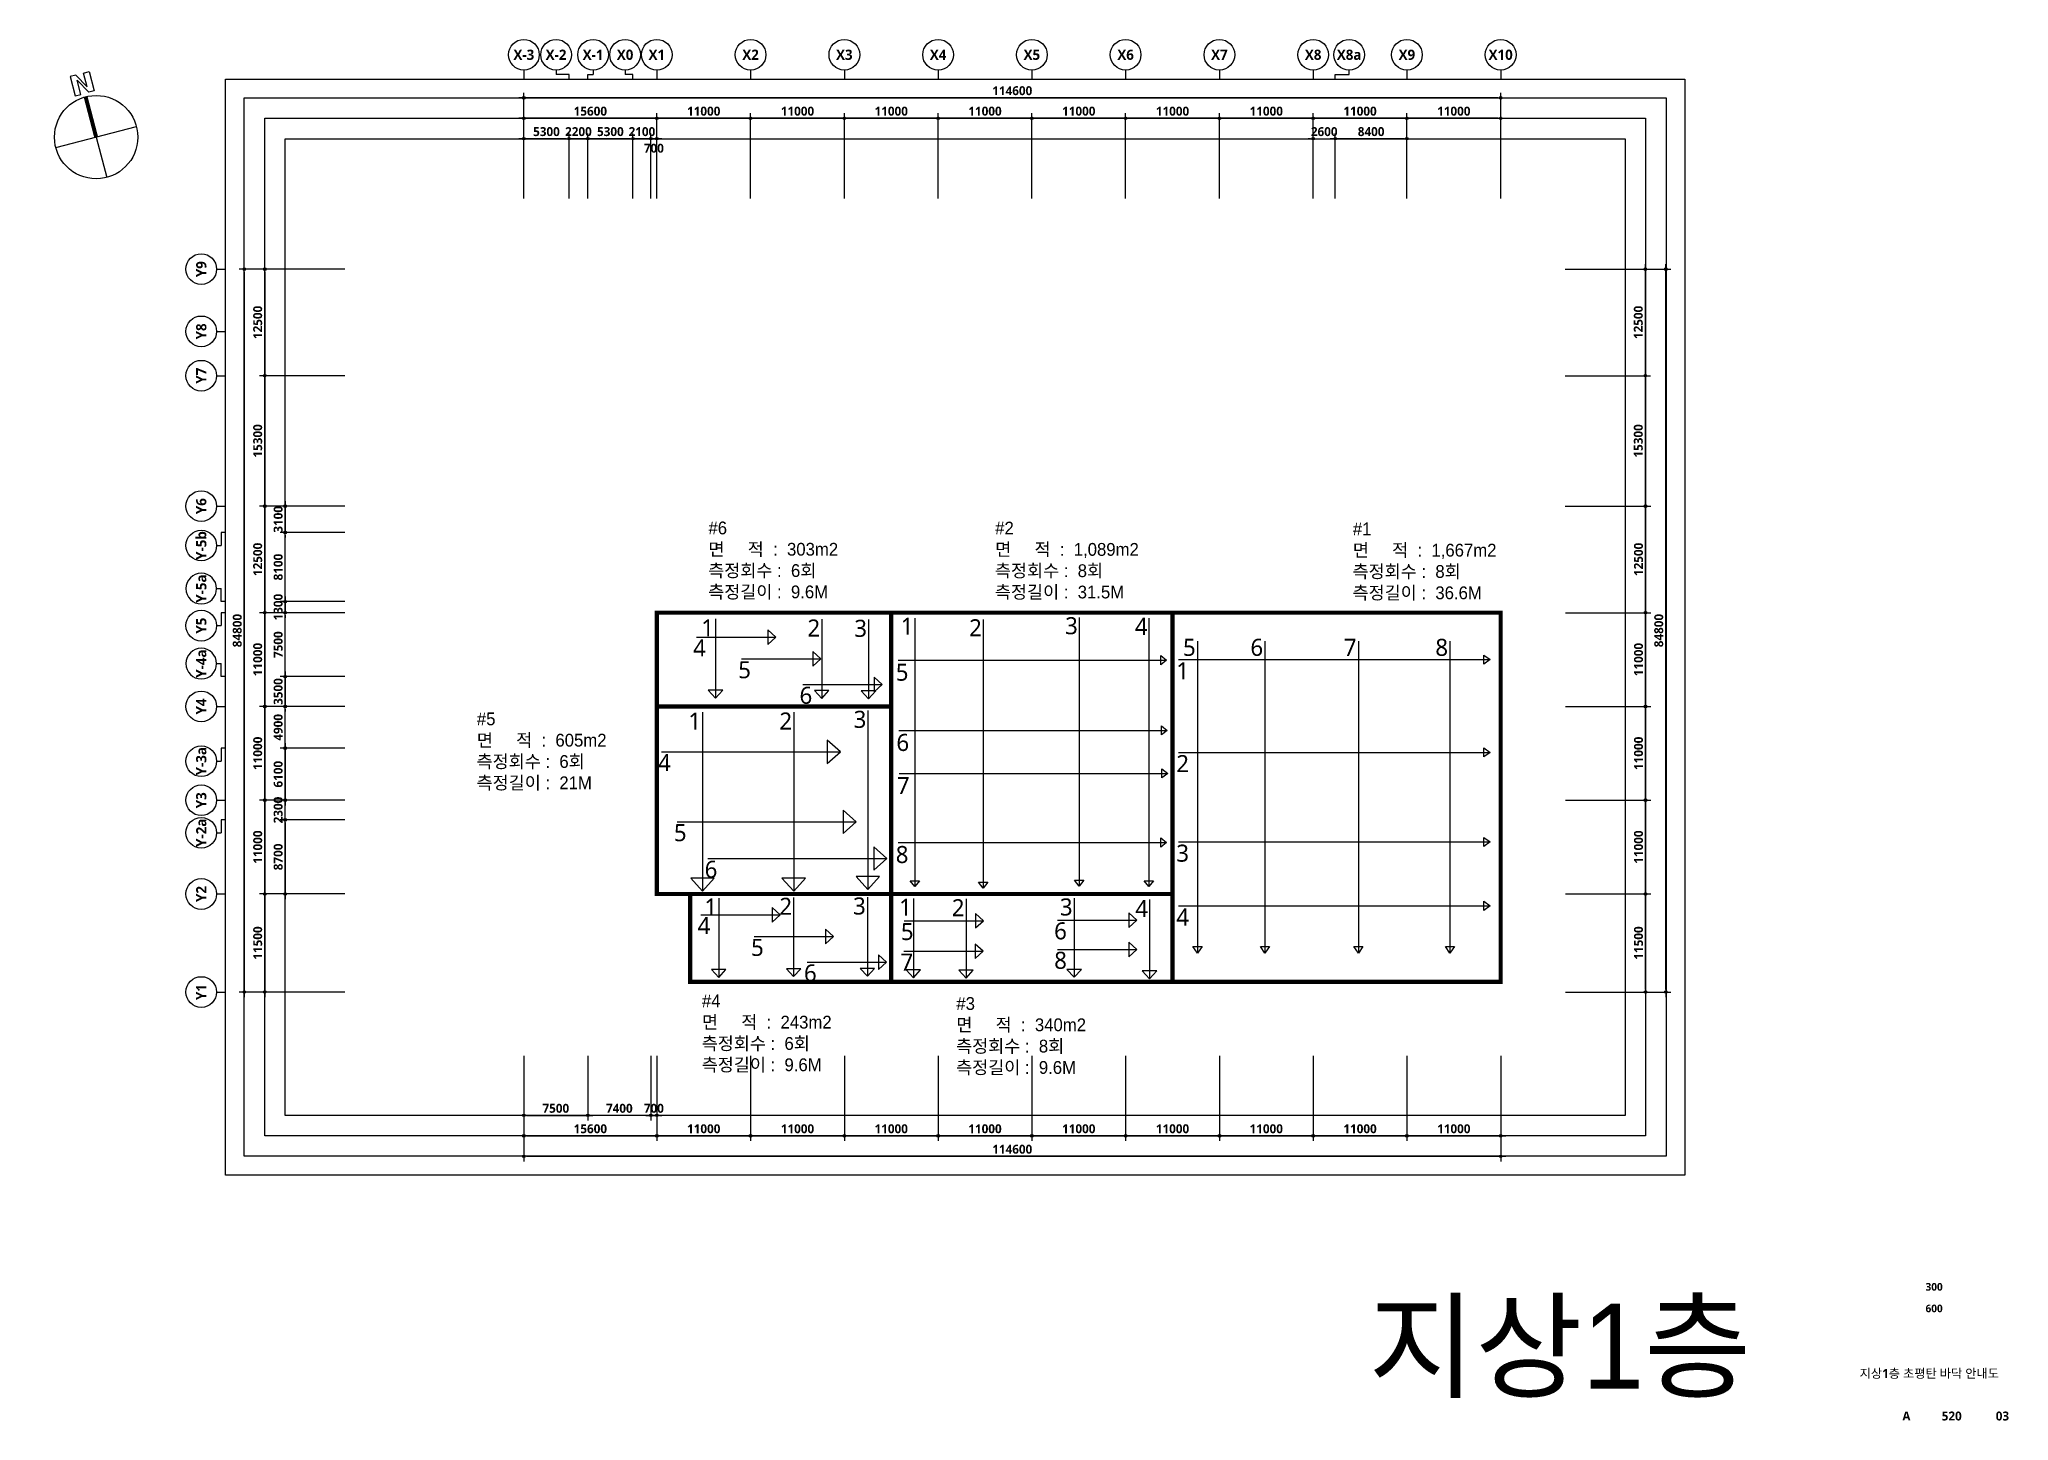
# Model space of a CAD drawing. Header units: millimetres. Extents: x -5354 to 981672, y -957001 to -780013.
# Drawn here: x 246646 to 477680, y -957001 to -794976 of the extents above; entities that cross this region are included whole.
import ezdxf
from ezdxf.enums import TextEntityAlignment as Align

# ---------------------------------------------------------------- set-up
doc = ezdxf.new("R2010")
doc.units = ezdxf.units.MM
doc.header["$LTSCALE"] = 300
doc.header["$MEASUREMENT"] = 0
doc.header["$PDSIZE"] = -10
doc.layers.get('0').update_dxf_attribs({"linetype": 'CONTINUOUS'})
doc.layers.get('Defpoints').update_dxf_attribs({"color": 153, "linetype": 'CONTINUOUS'})
for name, color, linetype in [('0.box', 2, 'CONTINUOUS'), ('0.line', 3, 'CONTINUOUS'), ('9-텍스트', 3, 'CONTINUOUS'), ('A-ANNO-SYMB', 7, 'CONTINUOUS'), ('A-ANNO-TEXT1', 7, 'CONTINUOUS'), ('A-ANNO-TITL', 7, 'CONTINUOUS'), ('A-ST-AXIS-BUB', 7, 'CONTINUOUS'), ('A-ST-AXIS-DIM', 7, 'CONTINUOUS'), ('text', 3, 'CONTINUOUS'), ('X-SEC-종$0$A-ST-AXIS-BUB', 7, 'CONTINUOUS'), ('검수라인', 3, 'CONTINUOUS')]:
    doc.layers.add(name, color=color, linetype=linetype)
doc.layers.add('Defpoint', color=161, linetype='CONTINUOUS', plot=False)
doc.styles.add('RXHS', font='')
doc.styles.add('SH_대대리576', font='')
doc.styles.add('돋움', font='')
doc.styles.add('운율4', font='malgun.ttf')
doc.styles.get('RXHS').set_extended_font_data('HY울릉도L')
doc.styles.get('SH_대대리576').set_extended_font_data('NanumGothic', bold=True)
doc.styles.get('돋움').set_extended_font_data('Dotum')
doc.dimstyles.new('SHP 600', dxfattribs={"dimscale": 300, "dimtxt": 3.5, "dimasz": 1, "dimexe": 2, "dimexo": 2, "dimgap": 1, "dimtad": 1, "dimdec": 0, "dimzin": 0, "dimdsep": 46, "dimtxsty": 'SH_대대리576', "dimblk": 'DIMDOT', "dimcen": 0.09, "dimclrt": 3, "dimadec": 0, "dimazin": 1, "dimtfac": 1, "dimtdec": 0, "dimtix": 1, "dimtmove": 2, "dimatfit": 0, "dimldrblk": 'DIMDOT', "dimfxl": 1, "dimtolj": 1, "dimtzin": 0, "dimarcsym": 0})

msp = doc.modelspace()

# ---------------------------------------------------------------- texts
at = {"layer": '9-텍스트', "color": 3, "char_height": 1500, "attachment_point": 1, "style": 'RXHS'}
for s, heights, insert in [('\\pxi0.02023;{\\fGulim|b0|i0|c129|p50;#6\\P면     적  :  303m2\\P\\pi0;측정회수 :  6회\\P측정길이 :  9.6M}', [0], (325111.6, -851536.1, 206000)), ('\\pxi0.02023;{\\fGulim|b0|i0|c129|p50;#2\\P면     적  :  1,089m2\\P\\pi0;측정회수 :  8회\\P측정길이 :  31.5M}', [9315.6], (358752.6, -851551.9, 206000)), ('\\pxi0.02023;{\\fGulim|b0|i0|c129|p50;#1\\P면     적  :  1,667m2\\P\\pi0;측정회수 :  8회\\P측정길이 :  36.6M}', [0], (400712.7, -851643, 206000)), ('\\pxi0.02023;{\\fGulim|b0|i0|c129|p50;#5\\P면     적  :  605m2\\P\\pi0;측정회수 :  6회\\P측정길이 :  21M}', [0], (297940.2, -873933.7, 309000)), ('\\pxi0.02023;{\\fGulim|b0|i0|c129|p50;#4\\P면     적  :  243m2\\P\\pi0;측정회수 :  6회\\P측정길이 :  9.6M}', [0], (324352.2, -907008.5, 206000)), ('\\pxi0.02023;{\\fGulim|b0|i0|c129|p50;#3\\P면     적  :  340m2\\P\\pi0;측정회수 :  8회\\P측정길이 :  9.6M}', [0], (354195, -907321.9, 206000))]:
    msp.add_mtext_dynamic_manual_height_columns(s, width=20376.871, gutter_width=1500, heights=heights, dxfattribs=dict(at, insert=insert))
at = {"layer": 'A-ANNO-TEXT1', "style": 'SH_대대리576'}
for s, p in [('X-3', (303487.2, -796775.9)), ('X-2', (307264.3, -796775.9)), ('X-1', (311610.1, -796775.9)), ('X0', (315364.3, -796775.9)), ('X1', (319087.2, -796775.9)), ('X2', (330087.2, -796775.9)), ('X3', (341087.2, -796775.9)), ('X4', (352087.2, -796775.9)), ('X5', (363087.2, -796775.9)), ('X6', (374087.2, -796775.9)), ('X7', (385087.2, -796775.9)), ('X8', (396087.2, -796775.9)), ('X8a', (400310.1, -796775.9)), ('X9', (407087.2, -796775.9)), ('X10', (418087.2, -796775.9))]:
    msp.add_text(s, height=1200, dxfattribs=at).set_placement(p, align=Align.MIDDLE_CENTER)
for s, p in [('Y9', (265637.2, -821925.9)), ('Y8', (265637.2, -829225.9)), ('Y7', (265637.2, -834425.9)), ('Y6', (265637.2, -849725.9)), ('Y-5b', (265637.2, -854348.8)), ('Y-5a', (265637.2, -859403)), ('Y5', (265637.2, -863748.8)), ('Y-4a', (265637.2, -868203)), ('Y4', (265637.2, -873225.9)), ('Y-3a', (265637.2, -879648.8)), ('Y3', (265637.2, -884225.9)), ('Y-2a', (265637.2, -888048.8)), ('Y2', (265637.2, -895225.9)), ('Y1', (265637.2, -906725.9))]:
    msp.add_text(s, height=1200, rotation=90, dxfattribs=at).set_placement(p, align=Align.MIDDLE_CENTER)
at = {"layer": 'A-ANNO-TITL', "style": 'SH_대대리576'}
for s, height, p in [('300', 900, (468940.9, -941308.9)), ('600', 900, (468940.9, -943842.1)), ('지상1층 초평탄 바닥 안내도', 1050, (468375.6, -951450.5)), ('A', 1050, (465692.9, -956461)), ('520', 1050, (471006.2, -956461)), ('03', 1050, (476952.6, -956461))]:
    msp.add_text(s, height=height, dxfattribs=at).set_placement(p, align=Align.MIDDLE)
at = {"layer": 'text', "style": '돋움'}
msp.add_text('지상1층', height=10000, dxfattribs=at).set_placement((402561.1, -953267.4, 206000))
at = {"layer": '검수라인', "style": '운율4'}
for s, p in [('1', (324300.3, -865000.9, 206000)), ('2', (336758.6, -865023.4, 103000)), ('3', (342252.7, -865057.8, 103000)), ('1', (347710.3, -864813.8, 309000)), ('2', (355726.1, -864996.3, 309000)), ('3', (366991.2, -864753.9, 309000)), ('4', (375174.3, -864828.7, 206000)), ('4', (323349.1, -867361, 309000)), ('5', (380815.9, -867292.8, 206000)), ('6', (388730.1, -867292.8, 206000)), ('7', (399685.4, -867292.8, 206000)), ('8', (410424.3, -867292.8, 206000)), ('5', (328632.4, -869918.9, 206000)), ('5', (347118.8, -870207.1, 309000)), ('1', (380032.5, -870047, 309000)), ('6', (335830.6, -872920.5, 206000)), ('1', (322783.9, -875943.9, 206000)), ('2', (333469, -875932.3, 103000)), ('3', (342178, -875735.5, 206000)), ('6', (347197.7, -878452.6, 309000)), ('4', (319233.4, -880815.6, 206000)), ('2', (380032.5, -880931.1, 309000)), ('7', (347251, -883496.9, 309000)), ('5', (321084.9, -889033, 206000)), ('3', (380032.5, -891436.1, 309000)), ('6', (324697.3, -893328.5, 103000)), ('8', (347118.8, -891594.6, 309000)), ('1', (324672.4, -897753.3, 309000)), ('2', (333464.4, -897665.8, 206000)), ('3', (342111.5, -897626.9, 206000)), ('1', (347512, -897784.9, 412000)), ('2', (353692.2, -897832.8, 309000)), ('3', (366374.1, -897743.6, 206000)), ('4', (375221.4, -897926.9, 206000)), ('4', (323867.8, -899930.1, 412000)), ('5', (347715.9, -900629.1, 515000)), ('6', (365699.6, -900553.5, 309000)), ('4', (380032.5, -898925.7, 309000)), ('5', (330141, -902488, 309000)), ('7', (347673.8, -904215, 412000)), ('8', (365706.9, -904002, 309000)), ('6', (336349.4, -905489.6, 309000))]:
    msp.add_text(s, height=2000, dxfattribs=at).set_placement(p)

# ---------------------------------------------------------------- blocks, each defined once
blk = doc.blocks.new('DIMDOT')
at = {"color": 0}
blk.add_line((-2, 0), (2, 0), dxfattribs=at)
for radius in [0.5, 0.25]:
    blk.add_circle((0, 0), radius, dxfattribs=at)
blk = doc.blocks.new('*D223')
at = {"layer": 'A-ST-AXIS-DIM', "color": 0, "lineweight": -2, "transparency": 16777216}
for p, q in [((303487, -813626), (303487, -801226)), ((418087, -813626), (418087, -801226)), ((417787, -801826), (303787, -801826))]:
    blk.add_line(p, q, dxfattribs=at)
at = {"layer": 'Defpoints', "color": 0, "transparency": 16777216}
for p in [(303487, -801826), (303487, -814226), (418087, -814226)]:
    blk.add_point(p, dxfattribs=at)
at = {"layer": 'A-ST-AXIS-DIM', "color": 0, "lineweight": -2, "transparency": 16777216, "xscale": 300, "yscale": 300, "zscale": 300, "rotation": 180}
blk.add_blockref('DIMDOT', (303487, -801826), dxfattribs=at)
at = {"layer": 'A-ST-AXIS-DIM', "color": 0, "lineweight": -2, "transparency": 16777216, "xscale": 300, "yscale": 300, "zscale": 300}
blk.add_blockref('DIMDOT', (418087, -801826), dxfattribs=at)
at = {"layer": 'A-ST-AXIS-DIM', "color": 3, "transparency": 16777216, "insert": (360787, -801001), "char_height": 1050, "attachment_point": 5, "style": 'SH_대대리576'}
blk.add_mtext('\\A1;114600', dxfattribs=at)
blk = doc.blocks.new('*D222')
at = {"layer": 'A-ST-AXIS-DIM', "color": 0, "lineweight": -2, "transparency": 16777216}
for p, q in [((319087, -813626), (319087, -803626)), ((330087, -813626), (330087, -803626)), ((329787, -804226), (319387, -804226))]:
    blk.add_line(p, q, dxfattribs=at)
at = {"layer": 'Defpoints', "color": 0, "transparency": 16777216}
for p in [(319087, -804226), (319087, -814226), (330087, -814226)]:
    blk.add_point(p, dxfattribs=at)
at = {"layer": 'A-ST-AXIS-DIM', "color": 0, "lineweight": -2, "transparency": 16777216, "xscale": 300, "yscale": 300, "zscale": 300, "rotation": 180}
blk.add_blockref('DIMDOT', (319087, -804226), dxfattribs=at)
at = {"layer": 'A-ST-AXIS-DIM', "color": 0, "lineweight": -2, "transparency": 16777216, "xscale": 300, "yscale": 300, "zscale": 300}
blk.add_blockref('DIMDOT', (330087, -804226), dxfattribs=at)
at = {"layer": 'A-ST-AXIS-DIM', "color": 3, "transparency": 16777216, "insert": (324587, -803401), "char_height": 1050, "attachment_point": 5, "style": 'SH_대대리576'}
blk.add_mtext('\\A1;11000', dxfattribs=at)
blk = doc.blocks.new('*D221')
at = {"layer": 'A-ST-AXIS-DIM', "color": 0, "lineweight": -2, "transparency": 16777216}
for p, q in [((330087, -813626), (330087, -803626)), ((341087, -813626), (341087, -803626)), ((340787, -804226), (330387, -804226))]:
    blk.add_line(p, q, dxfattribs=at)
at = {"layer": 'Defpoints', "color": 0, "transparency": 16777216}
for p in [(330087, -804226), (330087, -814226), (341087, -814226)]:
    blk.add_point(p, dxfattribs=at)
at = {"layer": 'A-ST-AXIS-DIM', "color": 0, "lineweight": -2, "transparency": 16777216, "xscale": 300, "yscale": 300, "zscale": 300, "rotation": 180}
blk.add_blockref('DIMDOT', (330087, -804226), dxfattribs=at)
at = {"layer": 'A-ST-AXIS-DIM', "color": 0, "lineweight": -2, "transparency": 16777216, "xscale": 300, "yscale": 300, "zscale": 300}
blk.add_blockref('DIMDOT', (341087, -804226), dxfattribs=at)
at = {"layer": 'A-ST-AXIS-DIM', "color": 3, "transparency": 16777216, "insert": (335587, -803401), "char_height": 1050, "attachment_point": 5, "style": 'SH_대대리576'}
blk.add_mtext('\\A1;11000', dxfattribs=at)
blk = doc.blocks.new('*D220')
at = {"layer": 'A-ST-AXIS-DIM', "color": 0, "lineweight": -2, "transparency": 16777216}
for p, q in [((341087, -813626), (341087, -803626)), ((352087, -813626), (352087, -803626)), ((351787, -804226), (341387, -804226))]:
    blk.add_line(p, q, dxfattribs=at)
at = {"layer": 'Defpoints', "color": 0, "transparency": 16777216}
for p in [(341087, -804226), (341087, -814226), (352087, -814226)]:
    blk.add_point(p, dxfattribs=at)
at = {"layer": 'A-ST-AXIS-DIM', "color": 0, "lineweight": -2, "transparency": 16777216, "xscale": 300, "yscale": 300, "zscale": 300, "rotation": 180}
blk.add_blockref('DIMDOT', (341087, -804226), dxfattribs=at)
at = {"layer": 'A-ST-AXIS-DIM', "color": 0, "lineweight": -2, "transparency": 16777216, "xscale": 300, "yscale": 300, "zscale": 300}
blk.add_blockref('DIMDOT', (352087, -804226), dxfattribs=at)
at = {"layer": 'A-ST-AXIS-DIM', "color": 3, "transparency": 16777216, "insert": (346587, -803401), "char_height": 1050, "attachment_point": 5, "style": 'SH_대대리576'}
blk.add_mtext('\\A1;11000', dxfattribs=at)
blk = doc.blocks.new('*D207')
at = {"layer": 'A-ST-AXIS-DIM', "color": 0, "lineweight": -2, "transparency": 16777216}
for p, q in [((352087, -813626), (352087, -803626)), ((363087, -813626), (363087, -803626)), ((362787, -804226), (352387, -804226))]:
    blk.add_line(p, q, dxfattribs=at)
at = {"layer": 'Defpoints', "color": 0, "transparency": 16777216}
for p in [(352087, -804226), (352087, -814226), (363087, -814226)]:
    blk.add_point(p, dxfattribs=at)
at = {"layer": 'A-ST-AXIS-DIM', "color": 0, "lineweight": -2, "transparency": 16777216, "xscale": 300, "yscale": 300, "zscale": 300, "rotation": 180}
blk.add_blockref('DIMDOT', (352087, -804226), dxfattribs=at)
at = {"layer": 'A-ST-AXIS-DIM', "color": 0, "lineweight": -2, "transparency": 16777216, "xscale": 300, "yscale": 300, "zscale": 300}
blk.add_blockref('DIMDOT', (363087, -804226), dxfattribs=at)
at = {"layer": 'A-ST-AXIS-DIM', "color": 3, "transparency": 16777216, "insert": (357587, -803401), "char_height": 1050, "attachment_point": 5, "style": 'SH_대대리576'}
blk.add_mtext('\\A1;11000', dxfattribs=at)
blk = doc.blocks.new('*D206')
at = {"layer": 'A-ST-AXIS-DIM', "color": 0, "lineweight": -2, "transparency": 16777216}
for p, q in [((363087, -813626), (363087, -803626)), ((374087, -813626), (374087, -803626)), ((373787, -804226), (363387, -804226))]:
    blk.add_line(p, q, dxfattribs=at)
at = {"layer": 'Defpoints', "color": 0, "transparency": 16777216}
for p in [(363087, -804226), (363087, -814226), (374087, -814226)]:
    blk.add_point(p, dxfattribs=at)
at = {"layer": 'A-ST-AXIS-DIM', "color": 0, "lineweight": -2, "transparency": 16777216, "xscale": 300, "yscale": 300, "zscale": 300, "rotation": 180}
blk.add_blockref('DIMDOT', (363087, -804226), dxfattribs=at)
at = {"layer": 'A-ST-AXIS-DIM', "color": 0, "lineweight": -2, "transparency": 16777216, "xscale": 300, "yscale": 300, "zscale": 300}
blk.add_blockref('DIMDOT', (374087, -804226), dxfattribs=at)
at = {"layer": 'A-ST-AXIS-DIM', "color": 3, "transparency": 16777216, "insert": (368587, -803401), "char_height": 1050, "attachment_point": 5, "style": 'SH_대대리576'}
blk.add_mtext('\\A1;11000', dxfattribs=at)
blk = doc.blocks.new('*D205')
at = {"layer": 'A-ST-AXIS-DIM', "color": 0, "lineweight": -2, "transparency": 16777216}
for p, q in [((374087, -813626), (374087, -803626)), ((385087, -813626), (385087, -803626)), ((384787, -804226), (374387, -804226))]:
    blk.add_line(p, q, dxfattribs=at)
at = {"layer": 'Defpoints', "color": 0, "transparency": 16777216}
for p in [(374087, -804226), (374087, -814226), (385087, -814226)]:
    blk.add_point(p, dxfattribs=at)
at = {"layer": 'A-ST-AXIS-DIM', "color": 0, "lineweight": -2, "transparency": 16777216, "xscale": 300, "yscale": 300, "zscale": 300, "rotation": 180}
blk.add_blockref('DIMDOT', (374087, -804226), dxfattribs=at)
at = {"layer": 'A-ST-AXIS-DIM', "color": 0, "lineweight": -2, "transparency": 16777216, "xscale": 300, "yscale": 300, "zscale": 300}
blk.add_blockref('DIMDOT', (385087, -804226), dxfattribs=at)
at = {"layer": 'A-ST-AXIS-DIM', "color": 3, "transparency": 16777216, "insert": (379587, -803401), "char_height": 1050, "attachment_point": 5, "style": 'SH_대대리576'}
blk.add_mtext('\\A1;11000', dxfattribs=at)
blk = doc.blocks.new('*D204')
at = {"layer": 'A-ST-AXIS-DIM', "color": 0, "lineweight": -2, "transparency": 16777216}
for p, q in [((385087, -813626), (385087, -803626)), ((396087, -813626), (396087, -803626)), ((395787, -804226), (385387, -804226))]:
    blk.add_line(p, q, dxfattribs=at)
at = {"layer": 'Defpoints', "color": 0, "transparency": 16777216}
for p in [(385087, -804226), (385087, -814226), (396087, -814226)]:
    blk.add_point(p, dxfattribs=at)
at = {"layer": 'A-ST-AXIS-DIM', "color": 0, "lineweight": -2, "transparency": 16777216, "xscale": 300, "yscale": 300, "zscale": 300, "rotation": 180}
blk.add_blockref('DIMDOT', (385087, -804226), dxfattribs=at)
at = {"layer": 'A-ST-AXIS-DIM', "color": 0, "lineweight": -2, "transparency": 16777216, "xscale": 300, "yscale": 300, "zscale": 300}
blk.add_blockref('DIMDOT', (396087, -804226), dxfattribs=at)
at = {"layer": 'A-ST-AXIS-DIM', "color": 3, "transparency": 16777216, "insert": (390587, -803401), "char_height": 1050, "attachment_point": 5, "style": 'SH_대대리576'}
blk.add_mtext('\\A1;11000', dxfattribs=at)
blk = doc.blocks.new('*D203')
at = {"layer": 'A-ST-AXIS-DIM', "color": 0, "lineweight": -2, "transparency": 16777216}
for p, q in [((396087, -813626), (396087, -803626)), ((407087, -813626), (407087, -803626)), ((406787, -804226), (396387, -804226))]:
    blk.add_line(p, q, dxfattribs=at)
at = {"layer": 'Defpoints', "color": 0, "transparency": 16777216}
for p in [(396087, -804226), (396087, -814226), (407087, -814226)]:
    blk.add_point(p, dxfattribs=at)
at = {"layer": 'A-ST-AXIS-DIM', "color": 0, "lineweight": -2, "transparency": 16777216, "xscale": 300, "yscale": 300, "zscale": 300, "rotation": 180}
blk.add_blockref('DIMDOT', (396087, -804226), dxfattribs=at)
at = {"layer": 'A-ST-AXIS-DIM', "color": 0, "lineweight": -2, "transparency": 16777216, "xscale": 300, "yscale": 300, "zscale": 300}
blk.add_blockref('DIMDOT', (407087, -804226), dxfattribs=at)
at = {"layer": 'A-ST-AXIS-DIM', "color": 3, "transparency": 16777216, "insert": (401587, -803401), "char_height": 1050, "attachment_point": 5, "style": 'SH_대대리576'}
blk.add_mtext('\\A1;11000', dxfattribs=at)
blk = doc.blocks.new('*D202')
at = {"layer": 'A-ST-AXIS-DIM', "color": 0, "lineweight": -2, "transparency": 16777216}
for p, q in [((407087, -813626), (407087, -803626)), ((418087, -813626), (418087, -803626)), ((417787, -804226), (407387, -804226))]:
    blk.add_line(p, q, dxfattribs=at)
at = {"layer": 'Defpoints', "color": 0, "transparency": 16777216}
for p in [(407087, -804226), (407087, -814226), (418087, -814226)]:
    blk.add_point(p, dxfattribs=at)
at = {"layer": 'A-ST-AXIS-DIM', "color": 0, "lineweight": -2, "transparency": 16777216, "xscale": 300, "yscale": 300, "zscale": 300, "rotation": 180}
blk.add_blockref('DIMDOT', (407087, -804226), dxfattribs=at)
at = {"layer": 'A-ST-AXIS-DIM', "color": 0, "lineweight": -2, "transparency": 16777216, "xscale": 300, "yscale": 300, "zscale": 300}
blk.add_blockref('DIMDOT', (418087, -804226), dxfattribs=at)
at = {"layer": 'A-ST-AXIS-DIM', "color": 3, "transparency": 16777216, "insert": (412587, -803401), "char_height": 1050, "attachment_point": 5, "style": 'SH_대대리576'}
blk.add_mtext('\\A1;11000', dxfattribs=at)
blk = doc.blocks.new('*D201')
at = {"layer": 'A-ST-AXIS-DIM', "color": 0, "lineweight": -2, "transparency": 16777216}
for p, q in [((303487, -813626), (303487, -803626)), ((319087, -813626), (319087, -803626)), ((318787, -804226), (303787, -804226))]:
    blk.add_line(p, q, dxfattribs=at)
at = {"layer": 'Defpoints', "color": 0, "transparency": 16777216}
for p in [(303487, -804226), (303487, -814226), (319087, -814226)]:
    blk.add_point(p, dxfattribs=at)
at = {"layer": 'A-ST-AXIS-DIM', "color": 0, "lineweight": -2, "transparency": 16777216, "xscale": 300, "yscale": 300, "zscale": 300, "rotation": 180}
blk.add_blockref('DIMDOT', (303487, -804226), dxfattribs=at)
at = {"layer": 'A-ST-AXIS-DIM', "color": 0, "lineweight": -2, "transparency": 16777216, "xscale": 300, "yscale": 300, "zscale": 300}
blk.add_blockref('DIMDOT', (319087, -804226), dxfattribs=at)
at = {"layer": 'A-ST-AXIS-DIM', "color": 3, "transparency": 16777216, "insert": (311287, -803401), "char_height": 1050, "attachment_point": 5, "style": 'SH_대대리576'}
blk.add_mtext('\\A1;15600', dxfattribs=at)
blk = doc.blocks.new('*D192')
at = {"layer": 'A-ST-AXIS-DIM', "color": 0, "lineweight": -2, "transparency": 16777216}
for p, q in [((282487, -821926), (270087, -821926)), ((270687, -822226), (270687, -906426)), ((282487, -906726), (270087, -906726))]:
    blk.add_line(p, q, dxfattribs=at)
at = {"layer": 'Defpoints', "color": 0, "transparency": 16777216}
for p in [(283087, -821926), (270687, -906726), (283087, -906726)]:
    blk.add_point(p, dxfattribs=at)
at = {"layer": 'A-ST-AXIS-DIM', "color": 0, "lineweight": -2, "transparency": 16777216, "xscale": 300, "yscale": 300, "zscale": 300}
for p, rotation in [((270687, -821926), 90), ((270687, -906726), 270)]:
    blk.add_blockref('DIMDOT', p, dxfattribs=dict(at, rotation=rotation))
at = {"layer": 'A-ST-AXIS-DIM', "color": 3, "transparency": 16777216, "insert": (269862, -864326), "char_height": 1050, "attachment_point": 5, "rotation": 90, "style": 'SH_대대리576'}
blk.add_mtext('\\A1;84800', dxfattribs=at)
blk = doc.blocks.new('*D191')
at = {"layer": 'A-ST-AXIS-DIM', "color": 0, "lineweight": -2, "transparency": 16777216}
for p, q in [((282487, -895226), (272487, -895226)), ((273087, -895526), (273087, -906426)), ((282487, -906726), (272487, -906726))]:
    blk.add_line(p, q, dxfattribs=at)
at = {"layer": 'Defpoints', "color": 0, "transparency": 16777216}
for p in [(283087, -895226), (273087, -906726), (283087, -906726)]:
    blk.add_point(p, dxfattribs=at)
at = {"layer": 'A-ST-AXIS-DIM', "color": 0, "lineweight": -2, "transparency": 16777216, "xscale": 300, "yscale": 300, "zscale": 300}
for p, rotation in [((273087, -895226), 90), ((273087, -906726), 270)]:
    blk.add_blockref('DIMDOT', p, dxfattribs=dict(at, rotation=rotation))
at = {"layer": 'A-ST-AXIS-DIM', "color": 3, "transparency": 16777216, "insert": (272262, -900976), "char_height": 1050, "attachment_point": 5, "rotation": 90, "style": 'SH_대대리576'}
blk.add_mtext('\\A1;11500', dxfattribs=at)
blk = doc.blocks.new('*D190')
at = {"layer": 'A-ST-AXIS-DIM', "color": 0, "lineweight": -2, "transparency": 16777216}
for p, q in [((282487, -884226), (272487, -884226)), ((273087, -884526), (273087, -894926)), ((282487, -895226), (272487, -895226))]:
    blk.add_line(p, q, dxfattribs=at)
at = {"layer": 'Defpoints', "color": 0, "transparency": 16777216}
for p in [(283087, -884226), (273087, -895226), (283087, -895226)]:
    blk.add_point(p, dxfattribs=at)
at = {"layer": 'A-ST-AXIS-DIM', "color": 0, "lineweight": -2, "transparency": 16777216, "xscale": 300, "yscale": 300, "zscale": 300}
for p, rotation in [((273087, -884226), 90), ((273087, -895226), 270)]:
    blk.add_blockref('DIMDOT', p, dxfattribs=dict(at, rotation=rotation))
at = {"layer": 'A-ST-AXIS-DIM', "color": 3, "transparency": 16777216, "insert": (272262, -889726), "char_height": 1050, "attachment_point": 5, "rotation": 90, "style": 'SH_대대리576'}
blk.add_mtext('\\A1;11000', dxfattribs=at)
blk = doc.blocks.new('*D189')
at = {"layer": 'A-ST-AXIS-DIM', "color": 0, "lineweight": -2, "transparency": 16777216}
for p, q in [((282487, -873226), (272487, -873226)), ((273087, -873526), (273087, -883926)), ((282487, -884226), (272487, -884226))]:
    blk.add_line(p, q, dxfattribs=at)
at = {"layer": 'Defpoints', "color": 0, "transparency": 16777216}
for p in [(283087, -873226), (273087, -884226), (283087, -884226)]:
    blk.add_point(p, dxfattribs=at)
at = {"layer": 'A-ST-AXIS-DIM', "color": 0, "lineweight": -2, "transparency": 16777216, "xscale": 300, "yscale": 300, "zscale": 300}
for p, rotation in [((273087, -873226), 90), ((273087, -884226), 270)]:
    blk.add_blockref('DIMDOT', p, dxfattribs=dict(at, rotation=rotation))
at = {"layer": 'A-ST-AXIS-DIM', "color": 3, "transparency": 16777216, "insert": (272262, -878726), "char_height": 1050, "attachment_point": 5, "rotation": 90, "style": 'SH_대대리576'}
blk.add_mtext('\\A1;11000', dxfattribs=at)
blk = doc.blocks.new('*D188')
at = {"layer": 'A-ST-AXIS-DIM', "color": 0, "lineweight": -2, "transparency": 16777216}
for p, q in [((282487, -862226), (272487, -862226)), ((273087, -862526), (273087, -872926)), ((282487, -873226), (272487, -873226))]:
    blk.add_line(p, q, dxfattribs=at)
at = {"layer": 'Defpoints', "color": 0, "transparency": 16777216}
for p in [(283087, -862226), (273087, -873226), (283087, -873226)]:
    blk.add_point(p, dxfattribs=at)
at = {"layer": 'A-ST-AXIS-DIM', "color": 0, "lineweight": -2, "transparency": 16777216, "xscale": 300, "yscale": 300, "zscale": 300}
for p, rotation in [((273087, -862226), 90), ((273087, -873226), 270)]:
    blk.add_blockref('DIMDOT', p, dxfattribs=dict(at, rotation=rotation))
at = {"layer": 'A-ST-AXIS-DIM', "color": 3, "transparency": 16777216, "insert": (272262, -867726), "char_height": 1050, "attachment_point": 5, "rotation": 90, "style": 'SH_대대리576'}
blk.add_mtext('\\A1;11000', dxfattribs=at)
blk = doc.blocks.new('*D187')
at = {"layer": 'A-ST-AXIS-DIM', "color": 0, "lineweight": -2, "transparency": 16777216}
for p, q in [((282487, -849726), (272487, -849726)), ((273087, -850026), (273087, -861926)), ((282487, -862226), (272487, -862226))]:
    blk.add_line(p, q, dxfattribs=at)
at = {"layer": 'Defpoints', "color": 0, "transparency": 16777216}
for p in [(283087, -849726), (273087, -862226), (283087, -862226)]:
    blk.add_point(p, dxfattribs=at)
at = {"layer": 'A-ST-AXIS-DIM', "color": 0, "lineweight": -2, "transparency": 16777216, "xscale": 300, "yscale": 300, "zscale": 300}
for p, rotation in [((273087, -849726), 90), ((273087, -862226), 270)]:
    blk.add_blockref('DIMDOT', p, dxfattribs=dict(at, rotation=rotation))
at = {"layer": 'A-ST-AXIS-DIM', "color": 3, "transparency": 16777216, "insert": (272262, -855976), "char_height": 1050, "attachment_point": 5, "rotation": 90, "style": 'SH_대대리576'}
blk.add_mtext('\\A1;12500', dxfattribs=at)
blk = doc.blocks.new('*D186')
at = {"layer": 'A-ST-AXIS-DIM', "color": 0, "lineweight": -2, "transparency": 16777216}
for p, q in [((282487, -834426), (272487, -834426)), ((273087, -834726), (273087, -849426)), ((282487, -849726), (272487, -849726))]:
    blk.add_line(p, q, dxfattribs=at)
at = {"layer": 'Defpoints', "color": 0, "transparency": 16777216}
for p in [(283087, -834426), (273087, -849726), (283087, -849726)]:
    blk.add_point(p, dxfattribs=at)
at = {"layer": 'A-ST-AXIS-DIM', "color": 0, "lineweight": -2, "transparency": 16777216, "xscale": 300, "yscale": 300, "zscale": 300}
for p, rotation in [((273087, -834426), 90), ((273087, -849726), 270)]:
    blk.add_blockref('DIMDOT', p, dxfattribs=dict(at, rotation=rotation))
at = {"layer": 'A-ST-AXIS-DIM', "color": 3, "transparency": 16777216, "insert": (272262, -842076), "char_height": 1050, "attachment_point": 5, "rotation": 90, "style": 'SH_대대리576'}
blk.add_mtext('\\A1;15300', dxfattribs=at)
blk = doc.blocks.new('*D185')
at = {"layer": 'A-ST-AXIS-DIM', "color": 0, "lineweight": -2, "transparency": 16777216}
for p, q in [((282487, -821926), (272487, -821926)), ((273087, -822226), (273087, -834126)), ((282487, -834426), (272487, -834426))]:
    blk.add_line(p, q, dxfattribs=at)
at = {"layer": 'Defpoints', "color": 0, "transparency": 16777216}
for p in [(283087, -821926), (273087, -834426), (283087, -834426)]:
    blk.add_point(p, dxfattribs=at)
at = {"layer": 'A-ST-AXIS-DIM', "color": 0, "lineweight": -2, "transparency": 16777216, "xscale": 300, "yscale": 300, "zscale": 300}
for p, rotation in [((273087, -821926), 90), ((273087, -834426), 270)]:
    blk.add_blockref('DIMDOT', p, dxfattribs=dict(at, rotation=rotation))
at = {"layer": 'A-ST-AXIS-DIM', "color": 3, "transparency": 16777216, "insert": (272262, -828176), "char_height": 1050, "attachment_point": 5, "rotation": 90, "style": 'SH_대대리576'}
blk.add_mtext('\\A1;12500', dxfattribs=at)
blk = doc.blocks.new('*D155')
at = {"layer": 'A-ST-AXIS-DIM', "color": 0, "lineweight": -2, "transparency": 16777216}
for p, q in [((425662, -821926), (435662, -821926)), ((435062, -834126), (435062, -822226)), ((425662, -834426), (435662, -834426))]:
    blk.add_line(p, q, dxfattribs=at)
at = {"layer": 'Defpoints', "color": 0, "transparency": 16777216}
for p in [(425062, -821926), (435062, -821926), (425062, -834426)]:
    blk.add_point(p, dxfattribs=at)
at = {"layer": 'A-ST-AXIS-DIM', "color": 0, "lineweight": -2, "transparency": 16777216, "xscale": 300, "yscale": 300, "zscale": 300}
for p, rotation in [((435062, -821926), 90), ((435062, -834426), 270)]:
    blk.add_blockref('DIMDOT', p, dxfattribs=dict(at, rotation=rotation))
at = {"layer": 'A-ST-AXIS-DIM', "color": 3, "transparency": 16777216, "insert": (434237, -828176), "char_height": 1050, "attachment_point": 5, "rotation": 90, "style": 'SH_대대리576'}
blk.add_mtext('\\A1;12500', dxfattribs=at)
blk = doc.blocks.new('*D154')
at = {"layer": 'A-ST-AXIS-DIM', "color": 0, "lineweight": -2, "transparency": 16777216}
for p, q in [((425662, -834426), (435662, -834426)), ((435062, -849426), (435062, -834726)), ((425662, -849726), (435662, -849726))]:
    blk.add_line(p, q, dxfattribs=at)
at = {"layer": 'Defpoints', "color": 0, "transparency": 16777216}
for p in [(425062, -834426), (435062, -834426), (425062, -849726)]:
    blk.add_point(p, dxfattribs=at)
at = {"layer": 'A-ST-AXIS-DIM', "color": 0, "lineweight": -2, "transparency": 16777216, "xscale": 300, "yscale": 300, "zscale": 300}
for p, rotation in [((435062, -834426), 90), ((435062, -849726), 270)]:
    blk.add_blockref('DIMDOT', p, dxfattribs=dict(at, rotation=rotation))
at = {"layer": 'A-ST-AXIS-DIM', "color": 3, "transparency": 16777216, "insert": (434237, -842076), "char_height": 1050, "attachment_point": 5, "rotation": 90, "style": 'SH_대대리576'}
blk.add_mtext('\\A1;15300', dxfattribs=at)
blk = doc.blocks.new('*D153')
at = {"layer": 'A-ST-AXIS-DIM', "color": 0, "lineweight": -2, "transparency": 16777216}
for p, q in [((425687, -849726), (435687, -849726)), ((435087, -861926), (435087, -850026)), ((425687, -862226), (435687, -862226))]:
    blk.add_line(p, q, dxfattribs=at)
at = {"layer": 'Defpoints', "color": 0, "transparency": 16777216}
for p in [(425087, -849726), (435087, -849726), (425087, -862226)]:
    blk.add_point(p, dxfattribs=at)
at = {"layer": 'A-ST-AXIS-DIM', "color": 0, "lineweight": -2, "transparency": 16777216, "xscale": 300, "yscale": 300, "zscale": 300}
for p, rotation in [((435087, -849726), 90), ((435087, -862226), 270)]:
    blk.add_blockref('DIMDOT', p, dxfattribs=dict(at, rotation=rotation))
at = {"layer": 'A-ST-AXIS-DIM', "color": 3, "transparency": 16777216, "insert": (434262, -855976), "char_height": 1050, "attachment_point": 5, "rotation": 90, "style": 'SH_대대리576'}
blk.add_mtext('\\A1;12500', dxfattribs=at)
blk = doc.blocks.new('*D152')
at = {"layer": 'A-ST-AXIS-DIM', "color": 0, "lineweight": -2, "transparency": 16777216}
for p, q in [((425687, -862226), (435687, -862226)), ((435087, -872926), (435087, -862526)), ((425687, -873226), (435687, -873226))]:
    blk.add_line(p, q, dxfattribs=at)
at = {"layer": 'Defpoints', "color": 0, "transparency": 16777216}
for p in [(425087, -862226), (435087, -862226), (425087, -873226)]:
    blk.add_point(p, dxfattribs=at)
at = {"layer": 'A-ST-AXIS-DIM', "color": 0, "lineweight": -2, "transparency": 16777216, "xscale": 300, "yscale": 300, "zscale": 300}
for p, rotation in [((435087, -862226), 90), ((435087, -873226), 270)]:
    blk.add_blockref('DIMDOT', p, dxfattribs=dict(at, rotation=rotation))
at = {"layer": 'A-ST-AXIS-DIM', "color": 3, "transparency": 16777216, "insert": (434262, -867726), "char_height": 1050, "attachment_point": 5, "rotation": 90, "style": 'SH_대대리576'}
blk.add_mtext('\\A1;11000', dxfattribs=at)
blk = doc.blocks.new('*D151')
at = {"layer": 'A-ST-AXIS-DIM', "color": 0, "lineweight": -2, "transparency": 16777216}
for p, q in [((425687, -873226), (435687, -873226)), ((435087, -883926), (435087, -873526)), ((425687, -884226), (435687, -884226))]:
    blk.add_line(p, q, dxfattribs=at)
at = {"layer": 'Defpoints', "color": 0, "transparency": 16777216}
for p in [(425087, -873226), (435087, -873226), (425087, -884226)]:
    blk.add_point(p, dxfattribs=at)
at = {"layer": 'A-ST-AXIS-DIM', "color": 0, "lineweight": -2, "transparency": 16777216, "xscale": 300, "yscale": 300, "zscale": 300}
for p, rotation in [((435087, -873226), 90), ((435087, -884226), 270)]:
    blk.add_blockref('DIMDOT', p, dxfattribs=dict(at, rotation=rotation))
at = {"layer": 'A-ST-AXIS-DIM', "color": 3, "transparency": 16777216, "insert": (434262, -878726), "char_height": 1050, "attachment_point": 5, "rotation": 90, "style": 'SH_대대리576'}
blk.add_mtext('\\A1;11000', dxfattribs=at)
blk = doc.blocks.new('*D150')
at = {"layer": 'A-ST-AXIS-DIM', "color": 0, "lineweight": -2, "transparency": 16777216}
for p, q in [((425687, -884226), (435687, -884226)), ((435087, -894926), (435087, -884526)), ((425687, -895226), (435687, -895226))]:
    blk.add_line(p, q, dxfattribs=at)
at = {"layer": 'Defpoints', "color": 0, "transparency": 16777216}
for p in [(425087, -884226), (435087, -884226), (425087, -895226)]:
    blk.add_point(p, dxfattribs=at)
at = {"layer": 'A-ST-AXIS-DIM', "color": 0, "lineweight": -2, "transparency": 16777216, "xscale": 300, "yscale": 300, "zscale": 300}
for p, rotation in [((435087, -884226), 90), ((435087, -895226), 270)]:
    blk.add_blockref('DIMDOT', p, dxfattribs=dict(at, rotation=rotation))
at = {"layer": 'A-ST-AXIS-DIM', "color": 3, "transparency": 16777216, "insert": (434262, -889726), "char_height": 1050, "attachment_point": 5, "rotation": 90, "style": 'SH_대대리576'}
blk.add_mtext('\\A1;11000', dxfattribs=at)
blk = doc.blocks.new('*D149')
at = {"layer": 'A-ST-AXIS-DIM', "color": 0, "lineweight": -2, "transparency": 16777216}
for p, q in [((425687, -895226), (435687, -895226)), ((435087, -906426), (435087, -895526)), ((425687, -906726), (435687, -906726))]:
    blk.add_line(p, q, dxfattribs=at)
at = {"layer": 'Defpoints', "color": 0, "transparency": 16777216}
for p in [(425087, -895226), (435087, -895226), (425087, -906726)]:
    blk.add_point(p, dxfattribs=at)
at = {"layer": 'A-ST-AXIS-DIM', "color": 0, "lineweight": -2, "transparency": 16777216, "xscale": 300, "yscale": 300, "zscale": 300}
for p, rotation in [((435087, -895226), 90), ((435087, -906726), 270)]:
    blk.add_blockref('DIMDOT', p, dxfattribs=dict(at, rotation=rotation))
at = {"layer": 'A-ST-AXIS-DIM', "color": 3, "transparency": 16777216, "insert": (434262, -900976), "char_height": 1050, "attachment_point": 5, "rotation": 90, "style": 'SH_대대리576'}
blk.add_mtext('\\A1;11500', dxfattribs=at)
blk = doc.blocks.new('*D148')
at = {"layer": 'A-ST-AXIS-DIM', "color": 0, "lineweight": -2, "transparency": 16777216}
for p, q in [((425687, -821926), (438062, -821926)), ((437462, -906426), (437462, -822226)), ((425687, -906726), (438062, -906726))]:
    blk.add_line(p, q, dxfattribs=at)
at = {"layer": 'Defpoints', "color": 0, "transparency": 16777216}
for p in [(425087, -821926), (437462, -821926), (425087, -906726)]:
    blk.add_point(p, dxfattribs=at)
at = {"layer": 'A-ST-AXIS-DIM', "color": 0, "lineweight": -2, "transparency": 16777216, "xscale": 300, "yscale": 300, "zscale": 300}
for p, rotation in [((437462, -821926), 90), ((437462, -906726), 270)]:
    blk.add_blockref('DIMDOT', p, dxfattribs=dict(at, rotation=rotation))
at = {"layer": 'A-ST-AXIS-DIM', "color": 3, "transparency": 16777216, "insert": (436637, -864326), "char_height": 1050, "attachment_point": 5, "rotation": 90, "style": 'SH_대대리576'}
blk.add_mtext('\\A1;84800', dxfattribs=at)
blk = doc.blocks.new('*D147')
at = {"layer": 'A-ST-AXIS-DIM', "color": 0, "lineweight": -2, "transparency": 16777216}
for p, q in [((407087, -914197), (407087, -924197)), ((418087, -914197), (418087, -924197)), ((407387, -923597), (417787, -923597))]:
    blk.add_line(p, q, dxfattribs=at)
at = {"layer": 'Defpoints', "color": 0, "transparency": 16777216}
for p in [(407087, -913597), (418087, -913597), (418087, -923597)]:
    blk.add_point(p, dxfattribs=at)
at = {"layer": 'A-ST-AXIS-DIM', "color": 0, "lineweight": -2, "transparency": 16777216, "xscale": 300, "yscale": 300, "zscale": 300, "rotation": 180}
blk.add_blockref('DIMDOT', (407087, -923597), dxfattribs=at)
at = {"layer": 'A-ST-AXIS-DIM', "color": 0, "lineweight": -2, "transparency": 16777216, "xscale": 300, "yscale": 300, "zscale": 300}
blk.add_blockref('DIMDOT', (418087, -923597), dxfattribs=at)
at = {"layer": 'A-ST-AXIS-DIM', "color": 3, "transparency": 16777216, "insert": (412587, -922772), "char_height": 1050, "attachment_point": 5, "style": 'SH_대대리576'}
blk.add_mtext('\\A1;11000', dxfattribs=at)
blk = doc.blocks.new('*D146')
at = {"layer": 'A-ST-AXIS-DIM', "color": 0, "lineweight": -2, "transparency": 16777216}
for p, q in [((396087, -914197), (396087, -924197)), ((407087, -914197), (407087, -924197)), ((396387, -923597), (406787, -923597))]:
    blk.add_line(p, q, dxfattribs=at)
at = {"layer": 'Defpoints', "color": 0, "transparency": 16777216}
for p in [(396087, -913597), (407087, -913597), (407087, -923597)]:
    blk.add_point(p, dxfattribs=at)
at = {"layer": 'A-ST-AXIS-DIM', "color": 0, "lineweight": -2, "transparency": 16777216, "xscale": 300, "yscale": 300, "zscale": 300, "rotation": 180}
blk.add_blockref('DIMDOT', (396087, -923597), dxfattribs=at)
at = {"layer": 'A-ST-AXIS-DIM', "color": 0, "lineweight": -2, "transparency": 16777216, "xscale": 300, "yscale": 300, "zscale": 300}
blk.add_blockref('DIMDOT', (407087, -923597), dxfattribs=at)
at = {"layer": 'A-ST-AXIS-DIM', "color": 3, "transparency": 16777216, "insert": (401587, -922772), "char_height": 1050, "attachment_point": 5, "style": 'SH_대대리576'}
blk.add_mtext('\\A1;11000', dxfattribs=at)
blk = doc.blocks.new('*D145')
at = {"layer": 'A-ST-AXIS-DIM', "color": 0, "lineweight": -2, "transparency": 16777216}
for p, q in [((385087, -914197), (385087, -924197)), ((396087, -914197), (396087, -924197)), ((385387, -923597), (395787, -923597))]:
    blk.add_line(p, q, dxfattribs=at)
at = {"layer": 'Defpoints', "color": 0, "transparency": 16777216}
for p in [(385087, -913597), (396087, -913597), (396087, -923597)]:
    blk.add_point(p, dxfattribs=at)
at = {"layer": 'A-ST-AXIS-DIM', "color": 0, "lineweight": -2, "transparency": 16777216, "xscale": 300, "yscale": 300, "zscale": 300, "rotation": 180}
blk.add_blockref('DIMDOT', (385087, -923597), dxfattribs=at)
at = {"layer": 'A-ST-AXIS-DIM', "color": 0, "lineweight": -2, "transparency": 16777216, "xscale": 300, "yscale": 300, "zscale": 300}
blk.add_blockref('DIMDOT', (396087, -923597), dxfattribs=at)
at = {"layer": 'A-ST-AXIS-DIM', "color": 3, "transparency": 16777216, "insert": (390587, -922772), "char_height": 1050, "attachment_point": 5, "style": 'SH_대대리576'}
blk.add_mtext('\\A1;11000', dxfattribs=at)
blk = doc.blocks.new('*D144')
at = {"layer": 'A-ST-AXIS-DIM', "color": 0, "lineweight": -2, "transparency": 16777216}
for p, q in [((374087, -914197), (374087, -924197)), ((385087, -914197), (385087, -924197)), ((374387, -923597), (384787, -923597))]:
    blk.add_line(p, q, dxfattribs=at)
at = {"layer": 'Defpoints', "color": 0, "transparency": 16777216}
for p in [(374087, -913597), (385087, -913597), (385087, -923597)]:
    blk.add_point(p, dxfattribs=at)
at = {"layer": 'A-ST-AXIS-DIM', "color": 0, "lineweight": -2, "transparency": 16777216, "xscale": 300, "yscale": 300, "zscale": 300, "rotation": 180}
blk.add_blockref('DIMDOT', (374087, -923597), dxfattribs=at)
at = {"layer": 'A-ST-AXIS-DIM', "color": 0, "lineweight": -2, "transparency": 16777216, "xscale": 300, "yscale": 300, "zscale": 300}
blk.add_blockref('DIMDOT', (385087, -923597), dxfattribs=at)
at = {"layer": 'A-ST-AXIS-DIM', "color": 3, "transparency": 16777216, "insert": (379587, -922772), "char_height": 1050, "attachment_point": 5, "style": 'SH_대대리576'}
blk.add_mtext('\\A1;11000', dxfattribs=at)
blk = doc.blocks.new('*D143')
at = {"layer": 'A-ST-AXIS-DIM', "color": 0, "lineweight": -2, "transparency": 16777216}
for p, q in [((363087, -914197), (363087, -924197)), ((374087, -914197), (374087, -924197)), ((363387, -923597), (373787, -923597))]:
    blk.add_line(p, q, dxfattribs=at)
at = {"layer": 'Defpoints', "color": 0, "transparency": 16777216}
for p in [(363087, -913597), (374087, -913597), (374087, -923597)]:
    blk.add_point(p, dxfattribs=at)
at = {"layer": 'A-ST-AXIS-DIM', "color": 0, "lineweight": -2, "transparency": 16777216, "xscale": 300, "yscale": 300, "zscale": 300, "rotation": 180}
blk.add_blockref('DIMDOT', (363087, -923597), dxfattribs=at)
at = {"layer": 'A-ST-AXIS-DIM', "color": 0, "lineweight": -2, "transparency": 16777216, "xscale": 300, "yscale": 300, "zscale": 300}
blk.add_blockref('DIMDOT', (374087, -923597), dxfattribs=at)
at = {"layer": 'A-ST-AXIS-DIM', "color": 3, "transparency": 16777216, "insert": (368587, -922772), "char_height": 1050, "attachment_point": 5, "style": 'SH_대대리576'}
blk.add_mtext('\\A1;11000', dxfattribs=at)
blk = doc.blocks.new('*D142')
at = {"layer": 'A-ST-AXIS-DIM', "color": 0, "lineweight": -2, "transparency": 16777216}
for p, q in [((352087, -914197), (352087, -924197)), ((363087, -914197), (363087, -924197)), ((352387, -923597), (362787, -923597))]:
    blk.add_line(p, q, dxfattribs=at)
at = {"layer": 'Defpoints', "color": 0, "transparency": 16777216}
for p in [(352087, -913597), (363087, -913597), (363087, -923597)]:
    blk.add_point(p, dxfattribs=at)
at = {"layer": 'A-ST-AXIS-DIM', "color": 0, "lineweight": -2, "transparency": 16777216, "xscale": 300, "yscale": 300, "zscale": 300, "rotation": 180}
blk.add_blockref('DIMDOT', (352087, -923597), dxfattribs=at)
at = {"layer": 'A-ST-AXIS-DIM', "color": 0, "lineweight": -2, "transparency": 16777216, "xscale": 300, "yscale": 300, "zscale": 300}
blk.add_blockref('DIMDOT', (363087, -923597), dxfattribs=at)
at = {"layer": 'A-ST-AXIS-DIM', "color": 3, "transparency": 16777216, "insert": (357587, -922772), "char_height": 1050, "attachment_point": 5, "style": 'SH_대대리576'}
blk.add_mtext('\\A1;11000', dxfattribs=at)
blk = doc.blocks.new('*D141')
at = {"layer": 'A-ST-AXIS-DIM', "color": 0, "lineweight": -2, "transparency": 16777216}
for p, q in [((341087, -914197), (341087, -924197)), ((352087, -914197), (352087, -924197)), ((341387, -923597), (351787, -923597))]:
    blk.add_line(p, q, dxfattribs=at)
at = {"layer": 'Defpoints', "color": 0, "transparency": 16777216}
for p in [(341087, -913597), (352087, -913597), (352087, -923597)]:
    blk.add_point(p, dxfattribs=at)
at = {"layer": 'A-ST-AXIS-DIM', "color": 0, "lineweight": -2, "transparency": 16777216, "xscale": 300, "yscale": 300, "zscale": 300, "rotation": 180}
blk.add_blockref('DIMDOT', (341087, -923597), dxfattribs=at)
at = {"layer": 'A-ST-AXIS-DIM', "color": 0, "lineweight": -2, "transparency": 16777216, "xscale": 300, "yscale": 300, "zscale": 300}
blk.add_blockref('DIMDOT', (352087, -923597), dxfattribs=at)
at = {"layer": 'A-ST-AXIS-DIM', "color": 3, "transparency": 16777216, "insert": (346587, -922772), "char_height": 1050, "attachment_point": 5, "style": 'SH_대대리576'}
blk.add_mtext('\\A1;11000', dxfattribs=at)
blk = doc.blocks.new('*D140')
at = {"layer": 'A-ST-AXIS-DIM', "color": 0, "lineweight": -2, "transparency": 16777216}
for p, q in [((330087, -914197), (330087, -924197)), ((341087, -914197), (341087, -924197)), ((330387, -923597), (340787, -923597))]:
    blk.add_line(p, q, dxfattribs=at)
at = {"layer": 'Defpoints', "color": 0, "transparency": 16777216}
for p in [(330087, -913597), (341087, -913597), (341087, -923597)]:
    blk.add_point(p, dxfattribs=at)
at = {"layer": 'A-ST-AXIS-DIM', "color": 0, "lineweight": -2, "transparency": 16777216, "xscale": 300, "yscale": 300, "zscale": 300, "rotation": 180}
blk.add_blockref('DIMDOT', (330087, -923597), dxfattribs=at)
at = {"layer": 'A-ST-AXIS-DIM', "color": 0, "lineweight": -2, "transparency": 16777216, "xscale": 300, "yscale": 300, "zscale": 300}
blk.add_blockref('DIMDOT', (341087, -923597), dxfattribs=at)
at = {"layer": 'A-ST-AXIS-DIM', "color": 3, "transparency": 16777216, "insert": (335587, -922772), "char_height": 1050, "attachment_point": 5, "style": 'SH_대대리576'}
blk.add_mtext('\\A1;11000', dxfattribs=at)
blk = doc.blocks.new('*D139')
at = {"layer": 'A-ST-AXIS-DIM', "color": 0, "lineweight": -2, "transparency": 16777216}
for p, q in [((319087, -914197), (319087, -924197)), ((330087, -914197), (330087, -924197)), ((319387, -923597), (329787, -923597))]:
    blk.add_line(p, q, dxfattribs=at)
at = {"layer": 'Defpoints', "color": 0, "transparency": 16777216}
for p in [(319087, -913597), (330087, -913597), (330087, -923597)]:
    blk.add_point(p, dxfattribs=at)
at = {"layer": 'A-ST-AXIS-DIM', "color": 0, "lineweight": -2, "transparency": 16777216, "xscale": 300, "yscale": 300, "zscale": 300, "rotation": 180}
blk.add_blockref('DIMDOT', (319087, -923597), dxfattribs=at)
at = {"layer": 'A-ST-AXIS-DIM', "color": 0, "lineweight": -2, "transparency": 16777216, "xscale": 300, "yscale": 300, "zscale": 300}
blk.add_blockref('DIMDOT', (330087, -923597), dxfattribs=at)
at = {"layer": 'A-ST-AXIS-DIM', "color": 3, "transparency": 16777216, "insert": (324587, -922772), "char_height": 1050, "attachment_point": 5, "style": 'SH_대대리576'}
blk.add_mtext('\\A1;11000', dxfattribs=at)
blk = doc.blocks.new('*D138')
at = {"layer": 'A-ST-AXIS-DIM', "color": 0, "lineweight": -2, "transparency": 16777216}
for p, q in [((303487, -914197), (303487, -924197)), ((319087, -914197), (319087, -924197)), ((303787, -923597), (318787, -923597))]:
    blk.add_line(p, q, dxfattribs=at)
at = {"layer": 'Defpoints', "color": 0, "transparency": 16777216}
for p in [(303487, -913597), (319087, -913597), (319087, -923597)]:
    blk.add_point(p, dxfattribs=at)
at = {"layer": 'A-ST-AXIS-DIM', "color": 0, "lineweight": -2, "transparency": 16777216, "xscale": 300, "yscale": 300, "zscale": 300, "rotation": 180}
blk.add_blockref('DIMDOT', (303487, -923597), dxfattribs=at)
at = {"layer": 'A-ST-AXIS-DIM', "color": 0, "lineweight": -2, "transparency": 16777216, "xscale": 300, "yscale": 300, "zscale": 300}
blk.add_blockref('DIMDOT', (319087, -923597), dxfattribs=at)
at = {"layer": 'A-ST-AXIS-DIM', "color": 3, "transparency": 16777216, "insert": (311287, -922772), "char_height": 1050, "attachment_point": 5, "style": 'SH_대대리576'}
blk.add_mtext('\\A1;15600', dxfattribs=at)
blk = doc.blocks.new('*D137')
at = {"layer": 'A-ST-AXIS-DIM', "color": 0, "lineweight": -2, "transparency": 16777216}
for p, q in [((303487, -914197), (303487, -926597)), ((418087, -914197), (418087, -926597)), ((303787, -925997), (417787, -925997))]:
    blk.add_line(p, q, dxfattribs=at)
at = {"layer": 'Defpoints', "color": 0, "transparency": 16777216}
for p in [(303487, -913597), (418087, -913597), (418087, -925997)]:
    blk.add_point(p, dxfattribs=at)
at = {"layer": 'A-ST-AXIS-DIM', "color": 0, "lineweight": -2, "transparency": 16777216, "xscale": 300, "yscale": 300, "zscale": 300, "rotation": 180}
blk.add_blockref('DIMDOT', (303487, -925997), dxfattribs=at)
at = {"layer": 'A-ST-AXIS-DIM', "color": 0, "lineweight": -2, "transparency": 16777216, "xscale": 300, "yscale": 300, "zscale": 300}
blk.add_blockref('DIMDOT', (418087, -925997), dxfattribs=at)
at = {"layer": 'A-ST-AXIS-DIM', "color": 3, "transparency": 16777216, "insert": (360787, -925172), "char_height": 1050, "attachment_point": 5, "style": 'SH_대대리576'}
blk.add_mtext('\\A1;114600', dxfattribs=at)
blk = doc.blocks.new('dr-sy-018-D-M')
at = {"layer": 'A-ANNO-SYMB'}
for p, q in [((-1, 16.4), (-2.5, 16.4)), ((-2.5, 16.4), (-2.5, 11.4)), ((-1, 16.4), (1, 12.8)), ((-1, 15.09), (1.05, 11.4)), ((-1, 11.4), (-1, 15.09)), ((1, 12.8), (1, 16.4)), ((1, 16.4), (2.5, 16.4)), ((2.5, 16.4), (2.5, 11.4)), ((-2.5, 11.4), (-1, 11.4)), ((2.5, 11.4), (1.05, 11.4)), ((-10.5, 0), (10.5, 0)), ((0, 0), (0, -10.5))]:
    blk.add_line(p, q, dxfattribs=at)
at = {"layer": 'A-ANNO-SYMB', "const_width": 1}
blk.add_lwpolyline([(0, 10.5), (0, 0)], dxfattribs=at)
at = {"layer": 'A-ANNO-SYMB'}
blk.add_circle((0, 0), 10.5, dxfattribs=at)
blk = doc.blocks.new('G$CBA52A250')
at = {"layer": 'A-ST-AXIS-BUB'}
for p, q in [((1177, 0), (1177, 525)), ((1177, 525), (1800, 525)), ((1800, 1050), (1800, 525))]:
    blk.add_line(p, q, dxfattribs=at)
blk.add_circle((1800, 2850), 1800, dxfattribs=at)
blk = doc.blocks.new('A-ST-AXIS-BUB-1')
at = {"layer": 'A-ST-AXIS-BUB'}
blk.add_line((0, 350), (0, 0), dxfattribs=at)
blk.add_circle((0, 950), 600, dxfattribs=at)
blk = doc.blocks.new('A-ST-AXIS-BUB-2')
at = {"layer": 'X-SEC-종$0$A-ST-AXIS-BUB'}
blk.add_line((1800, 1050, -103000), (1800, 525, -103000), dxfattribs=at)
at = {"layer": 'X-SEC-종$0$A-ST-AXIS-BUB', "elevation": -103000}
blk.add_lwpolyline([(3323, 0), (3323, 525), (1800, 525)], dxfattribs=at)
at = {"layer": 'X-SEC-종$0$A-ST-AXIS-BUB'}
blk.add_circle((1800, 2850, -103000), 1800, dxfattribs=at)
blk = doc.blocks.new('G$C1D72D447')
at = {"layer": 'X-SEC-종$0$A-ST-AXIS-BUB'}
blk.add_line((1800, 1050, -103000), (1800, 525, -103000), dxfattribs=at)
at = {"layer": 'X-SEC-종$0$A-ST-AXIS-BUB', "elevation": -103000}
blk.add_lwpolyline([(2723, 0), (2723, 525), (1800, 525)], dxfattribs=at)
at = {"layer": 'X-SEC-종$0$A-ST-AXIS-BUB'}
blk.add_circle((1800, 2850, -103000), 1800, dxfattribs=at)
blk = doc.blocks.new('*D79')
at = {"layer": 'A-ST-AXIS-DIM', "color": 0, "lineweight": -2, "transparency": 16777216}
for p, q in [((396087, -813626), (396087, -806026)), ((398687, -813626), (398687, -806026)), ((395787, -806626), (395487, -806626)), ((396087, -806626), (398687, -806626)), ((398987, -806626), (399287, -806626))]:
    blk.add_line(p, q, dxfattribs=at)
at = {"layer": 'Defpoints', "color": 0, "transparency": 16777216}
for p in [(398687, -806626), (396087, -814226), (398687, -814226)]:
    blk.add_point(p, dxfattribs=at)
at = {"layer": 'A-ST-AXIS-DIM', "color": 0, "lineweight": -2, "transparency": 16777216, "xscale": 300, "yscale": 300, "zscale": 300}
blk.add_blockref('DIMDOT', (396087, -806626), dxfattribs=at)
at = {"layer": 'A-ST-AXIS-DIM', "color": 0, "lineweight": -2, "transparency": 16777216, "xscale": 300, "yscale": 300, "zscale": 300, "rotation": 180}
blk.add_blockref('DIMDOT', (398687, -806626), dxfattribs=at)
at = {"layer": 'A-ST-AXIS-DIM', "color": 3, "transparency": 16777216, "insert": (397387, -805801), "char_height": 1050, "attachment_point": 5, "style": 'SH_대대리576'}
blk.add_mtext('\\A1;2600', dxfattribs=at)
blk = doc.blocks.new('*D78')
at = {"layer": 'A-ST-AXIS-DIM', "color": 0, "lineweight": -2, "transparency": 16777216}
for p, q in [((398687, -813626), (398687, -806026)), ((407087, -813626), (407087, -806026)), ((406787, -806626), (398987, -806626))]:
    blk.add_line(p, q, dxfattribs=at)
at = {"layer": 'Defpoints', "color": 0, "transparency": 16777216}
for p in [(398687, -806626), (398687, -814226), (407087, -814226)]:
    blk.add_point(p, dxfattribs=at)
at = {"layer": 'A-ST-AXIS-DIM', "color": 0, "lineweight": -2, "transparency": 16777216, "xscale": 300, "yscale": 300, "zscale": 300, "rotation": 180}
blk.add_blockref('DIMDOT', (398687, -806626), dxfattribs=at)
at = {"layer": 'A-ST-AXIS-DIM', "color": 0, "lineweight": -2, "transparency": 16777216, "xscale": 300, "yscale": 300, "zscale": 300}
blk.add_blockref('DIMDOT', (407087, -806626), dxfattribs=at)
at = {"layer": 'A-ST-AXIS-DIM', "color": 3, "transparency": 16777216, "insert": (402887, -805801), "char_height": 1050, "attachment_point": 5, "style": 'SH_대대리576'}
blk.add_mtext('\\A1;8400', dxfattribs=at)
blk = doc.blocks.new('*D108')
at = {"layer": 'A-ST-AXIS-DIM', "color": 0, "lineweight": -2, "transparency": 16777216}
for p, q in [((282487, -884226), (274887, -884226)), ((275487, -883926), (275487, -883626)), ((275487, -886526), (275487, -884226)), ((282487, -886526), (274887, -886526)), ((275487, -886826), (275487, -887126))]:
    blk.add_line(p, q, dxfattribs=at)
at = {"layer": 'Defpoints', "color": 0, "transparency": 16777216}
for p in [(275487, -884226), (283087, -884226), (283087, -886526)]:
    blk.add_point(p, dxfattribs=at)
at = {"layer": 'A-ST-AXIS-DIM', "color": 0, "lineweight": -2, "transparency": 16777216, "xscale": 300, "yscale": 300, "zscale": 300}
for p, rotation in [((275487, -884226), 270), ((275487, -886526), 90)]:
    blk.add_blockref('DIMDOT', p, dxfattribs=dict(at, rotation=rotation))
at = {"layer": 'A-ST-AXIS-DIM', "color": 3, "transparency": 16777216, "insert": (274662, -885376), "char_height": 1050, "attachment_point": 5, "rotation": 90, "style": 'SH_대대리576'}
blk.add_mtext('\\A1;2300', dxfattribs=at)
blk = doc.blocks.new('*D107')
at = {"layer": 'A-ST-AXIS-DIM', "color": 0, "lineweight": -2, "transparency": 16777216}
for p, q in [((282487, -886526), (274887, -886526)), ((275487, -886826), (275487, -894926)), ((282487, -895226), (274887, -895226))]:
    blk.add_line(p, q, dxfattribs=at)
at = {"layer": 'Defpoints', "color": 0, "transparency": 16777216}
for p in [(283087, -886526), (275487, -895226), (283087, -895226)]:
    blk.add_point(p, dxfattribs=at)
at = {"layer": 'A-ST-AXIS-DIM', "color": 0, "lineweight": -2, "transparency": 16777216, "xscale": 300, "yscale": 300, "zscale": 300}
for p, rotation in [((275487, -886526), 90), ((275487, -895226), 270)]:
    blk.add_blockref('DIMDOT', p, dxfattribs=dict(at, rotation=rotation))
at = {"layer": 'A-ST-AXIS-DIM', "color": 3, "transparency": 16777216, "insert": (274662, -890876), "char_height": 1050, "attachment_point": 5, "rotation": 90, "style": 'SH_대대리576'}
blk.add_mtext('\\A1;8700', dxfattribs=at)
blk = doc.blocks.new('*D106')
at = {"layer": 'A-ST-AXIS-DIM', "color": 0, "lineweight": -2, "transparency": 16777216}
for p, q in [((282487, -878126), (274887, -878126)), ((275487, -878426), (275487, -883926)), ((282487, -884226), (274887, -884226))]:
    blk.add_line(p, q, dxfattribs=at)
at = {"layer": 'Defpoints', "color": 0, "transparency": 16777216}
for p in [(283087, -878126), (275487, -884226), (283087, -884226)]:
    blk.add_point(p, dxfattribs=at)
at = {"layer": 'A-ST-AXIS-DIM', "color": 0, "lineweight": -2, "transparency": 16777216, "xscale": 300, "yscale": 300, "zscale": 300}
for p, rotation in [((275487, -878126), 90), ((275487, -884226), 270)]:
    blk.add_blockref('DIMDOT', p, dxfattribs=dict(at, rotation=rotation))
at = {"layer": 'A-ST-AXIS-DIM', "color": 3, "transparency": 16777216, "insert": (274662, -881176), "char_height": 1050, "attachment_point": 5, "rotation": 90, "style": 'SH_대대리576'}
blk.add_mtext('\\A1;6100', dxfattribs=at)
blk = doc.blocks.new('*D105')
at = {"layer": 'A-ST-AXIS-DIM', "color": 0, "lineweight": -2, "transparency": 16777216}
for p, q in [((282487, -873226), (274887, -873226)), ((275487, -877826), (275487, -873526)), ((282487, -878126), (274887, -878126))]:
    blk.add_line(p, q, dxfattribs=at)
at = {"layer": 'Defpoints', "color": 0, "transparency": 16777216}
for p in [(275487, -873226), (283087, -873226), (283087, -878126)]:
    blk.add_point(p, dxfattribs=at)
at = {"layer": 'A-ST-AXIS-DIM', "color": 0, "lineweight": -2, "transparency": 16777216, "xscale": 300, "yscale": 300, "zscale": 300}
for p, rotation in [((275487, -873226), 90), ((275487, -878126), 270)]:
    blk.add_blockref('DIMDOT', p, dxfattribs=dict(at, rotation=rotation))
at = {"layer": 'A-ST-AXIS-DIM', "color": 3, "transparency": 16777216, "insert": (274662, -875676), "char_height": 1050, "attachment_point": 5, "rotation": 90, "style": 'SH_대대리576'}
blk.add_mtext('\\A1;4900', dxfattribs=at)
blk = doc.blocks.new('*D104')
at = {"layer": 'A-ST-AXIS-DIM', "color": 0, "lineweight": -2, "transparency": 16777216}
for p, q in [((282487, -869726), (274887, -869726)), ((275487, -869426), (275487, -869126)), ((275487, -869726), (275487, -873226)), ((282487, -873226), (274887, -873226)), ((275487, -873526), (275487, -873826))]:
    blk.add_line(p, q, dxfattribs=at)
at = {"layer": 'Defpoints', "color": 0, "transparency": 16777216}
for p in [(283087, -869726), (275487, -873226), (283087, -873226)]:
    blk.add_point(p, dxfattribs=at)
at = {"layer": 'A-ST-AXIS-DIM', "color": 0, "lineweight": -2, "transparency": 16777216, "xscale": 300, "yscale": 300, "zscale": 300}
for p, rotation in [((275487, -869726), 270), ((275487, -873226), 90)]:
    blk.add_blockref('DIMDOT', p, dxfattribs=dict(at, rotation=rotation))
at = {"layer": 'A-ST-AXIS-DIM', "color": 3, "transparency": 16777216, "insert": (274662, -871476), "char_height": 1050, "attachment_point": 5, "rotation": 90, "style": 'SH_대대리576'}
blk.add_mtext('\\A1;3500', dxfattribs=at)
blk = doc.blocks.new('*D103')
at = {"layer": 'A-ST-AXIS-DIM', "color": 0, "lineweight": -2, "transparency": 16777216}
for p, q in [((282487, -862226), (274887, -862226)), ((275487, -869426), (275487, -862526)), ((282487, -869726), (274887, -869726))]:
    blk.add_line(p, q, dxfattribs=at)
at = {"layer": 'Defpoints', "color": 0, "transparency": 16777216}
for p in [(275487, -862226), (283087, -862226), (283087, -869726)]:
    blk.add_point(p, dxfattribs=at)
at = {"layer": 'A-ST-AXIS-DIM', "color": 0, "lineweight": -2, "transparency": 16777216, "xscale": 300, "yscale": 300, "zscale": 300}
for p, rotation in [((275487, -862226), 90), ((275487, -869726), 270)]:
    blk.add_blockref('DIMDOT', p, dxfattribs=dict(at, rotation=rotation))
at = {"layer": 'A-ST-AXIS-DIM', "color": 3, "transparency": 16777216, "insert": (274662, -865976), "char_height": 1050, "attachment_point": 5, "rotation": 90, "style": 'SH_대대리576'}
blk.add_mtext('\\A1;7500', dxfattribs=at)
blk = doc.blocks.new('*D102')
at = {"layer": 'A-ST-AXIS-DIM', "color": 0, "lineweight": -2, "transparency": 16777216}
for p, q in [((282487, -860926), (274887, -860926)), ((275487, -860626), (275487, -860326)), ((275487, -860926), (275487, -862226)), ((282487, -862226), (274887, -862226)), ((275487, -862526), (275487, -862826))]:
    blk.add_line(p, q, dxfattribs=at)
at = {"layer": 'Defpoints', "color": 0, "transparency": 16777216}
for p in [(283087, -860926), (275487, -862226), (283087, -862226)]:
    blk.add_point(p, dxfattribs=at)
at = {"layer": 'A-ST-AXIS-DIM', "color": 0, "lineweight": -2, "transparency": 16777216, "xscale": 300, "yscale": 300, "zscale": 300}
for p, rotation in [((275487, -860926), 270), ((275487, -862226), 90)]:
    blk.add_blockref('DIMDOT', p, dxfattribs=dict(at, rotation=rotation))
at = {"layer": 'A-ST-AXIS-DIM', "color": 3, "transparency": 16777216, "insert": (274662, -861576), "char_height": 1050, "attachment_point": 5, "rotation": 90, "style": 'SH_대대리576'}
blk.add_mtext('\\A1;1300', dxfattribs=at)
blk = doc.blocks.new('*D101')
at = {"layer": 'A-ST-AXIS-DIM', "color": 0, "lineweight": -2, "transparency": 16777216}
for p, q in [((282487, -852826), (274887, -852826)), ((275487, -860626), (275487, -853126)), ((282487, -860926), (274887, -860926))]:
    blk.add_line(p, q, dxfattribs=at)
at = {"layer": 'Defpoints', "color": 0, "transparency": 16777216}
for p in [(275487, -852826), (283087, -852826), (283087, -860926)]:
    blk.add_point(p, dxfattribs=at)
at = {"layer": 'A-ST-AXIS-DIM', "color": 0, "lineweight": -2, "transparency": 16777216, "xscale": 300, "yscale": 300, "zscale": 300}
for p, rotation in [((275487, -852826), 90), ((275487, -860926), 270)]:
    blk.add_blockref('DIMDOT', p, dxfattribs=dict(at, rotation=rotation))
at = {"layer": 'A-ST-AXIS-DIM', "color": 3, "transparency": 16777216, "insert": (274662, -856876), "char_height": 1050, "attachment_point": 5, "rotation": 90, "style": 'SH_대대리576'}
blk.add_mtext('\\A1;8100', dxfattribs=at)
blk = doc.blocks.new('*D100')
at = {"layer": 'A-ST-AXIS-DIM', "color": 0, "lineweight": -2, "transparency": 16777216}
for p, q in [((282487, -849726), (274887, -849726)), ((275487, -849426), (275487, -849126)), ((275487, -849726), (275487, -852826)), ((282487, -852826), (274887, -852826)), ((275487, -853126), (275487, -853426))]:
    blk.add_line(p, q, dxfattribs=at)
at = {"layer": 'Defpoints', "color": 0, "transparency": 16777216}
for p in [(283087, -849726), (275487, -852826), (283087, -852826)]:
    blk.add_point(p, dxfattribs=at)
at = {"layer": 'A-ST-AXIS-DIM', "color": 0, "lineweight": -2, "transparency": 16777216, "xscale": 300, "yscale": 300, "zscale": 300}
for p, rotation in [((275487, -849726), 270), ((275487, -852826), 90)]:
    blk.add_blockref('DIMDOT', p, dxfattribs=dict(at, rotation=rotation))
at = {"layer": 'A-ST-AXIS-DIM', "color": 3, "transparency": 16777216, "insert": (274662, -851276), "char_height": 1050, "attachment_point": 5, "rotation": 90, "style": 'SH_대대리576'}
blk.add_mtext('\\A1;3100', dxfattribs=at)
blk = doc.blocks.new('*D93')
at = {"layer": 'A-ST-AXIS-DIM', "color": 0, "lineweight": -2, "transparency": 16777216}
for p, q in [((303487, -914197), (303487, -921797)), ((310987, -914197), (310987, -921797)), ((303787, -921197), (310687, -921197))]:
    blk.add_line(p, q, dxfattribs=at)
at = {"layer": 'Defpoints', "color": 0, "transparency": 16777216}
for p in [(303487, -913597), (310987, -913597), (310987, -921197)]:
    blk.add_point(p, dxfattribs=at)
at = {"layer": 'A-ST-AXIS-DIM', "color": 0, "lineweight": -2, "transparency": 16777216, "xscale": 300, "yscale": 300, "zscale": 300, "rotation": 180}
blk.add_blockref('DIMDOT', (303487, -921197), dxfattribs=at)
at = {"layer": 'A-ST-AXIS-DIM', "color": 0, "lineweight": -2, "transparency": 16777216, "xscale": 300, "yscale": 300, "zscale": 300}
blk.add_blockref('DIMDOT', (310987, -921197), dxfattribs=at)
at = {"layer": 'A-ST-AXIS-DIM', "color": 3, "transparency": 16777216, "insert": (307237, -920372), "char_height": 1050, "attachment_point": 5, "style": 'SH_대대리576'}
blk.add_mtext('\\A1;7500', dxfattribs=at)
blk = doc.blocks.new('*D92')
at = {"layer": 'A-ST-AXIS-DIM', "color": 0, "lineweight": -2, "transparency": 16777216}
for p, q in [((310987, -914197), (310987, -921797)), ((318387, -914197), (318387, -921797)), ((318087, -921197), (311287, -921197))]:
    blk.add_line(p, q, dxfattribs=at)
at = {"layer": 'Defpoints', "color": 0, "transparency": 16777216}
for p in [(310987, -913597), (318387, -913597), (310987, -921197)]:
    blk.add_point(p, dxfattribs=at)
at = {"layer": 'A-ST-AXIS-DIM', "color": 0, "lineweight": -2, "transparency": 16777216, "xscale": 300, "yscale": 300, "zscale": 300, "rotation": 180}
blk.add_blockref('DIMDOT', (310987, -921197), dxfattribs=at)
at = {"layer": 'A-ST-AXIS-DIM', "color": 0, "lineweight": -2, "transparency": 16777216, "xscale": 300, "yscale": 300, "zscale": 300}
blk.add_blockref('DIMDOT', (318387, -921197), dxfattribs=at)
at = {"layer": 'A-ST-AXIS-DIM', "color": 3, "transparency": 16777216, "insert": (314687, -920372), "char_height": 1050, "attachment_point": 5, "style": 'SH_대대리576'}
blk.add_mtext('\\A1;7400', dxfattribs=at)
blk = doc.blocks.new('*D91')
at = {"layer": 'A-ST-AXIS-DIM', "color": 0, "lineweight": -2, "transparency": 16777216}
for p, q in [((318387, -914197), (318387, -921797)), ((319087, -914197), (319087, -921797)), ((318087, -921197), (317787, -921197)), ((318387, -921197), (319087, -921197)), ((319387, -921197), (319687, -921197))]:
    blk.add_line(p, q, dxfattribs=at)
at = {"layer": 'Defpoints', "color": 0, "transparency": 16777216}
for p in [(318387, -913597), (319087, -913597), (319087, -921197)]:
    blk.add_point(p, dxfattribs=at)
at = {"layer": 'A-ST-AXIS-DIM', "color": 0, "lineweight": -2, "transparency": 16777216, "xscale": 300, "yscale": 300, "zscale": 300}
blk.add_blockref('DIMDOT', (318387, -921197), dxfattribs=at)
at = {"layer": 'A-ST-AXIS-DIM', "color": 0, "lineweight": -2, "transparency": 16777216, "xscale": 300, "yscale": 300, "zscale": 300, "rotation": 180}
blk.add_blockref('DIMDOT', (319087, -921197), dxfattribs=at)
at = {"layer": 'A-ST-AXIS-DIM', "color": 3, "transparency": 16777216, "insert": (318737, -920372), "char_height": 1050, "attachment_point": 5, "style": 'SH_대대리576'}
blk.add_mtext('\\A1;700', dxfattribs=at)
blk = doc.blocks.new('*D25')
at = {"layer": 'A-ST-AXIS-DIM', "color": 0, "lineweight": -2, "transparency": 16777216}
for p, q in [((303487, -813626), (303487, -806026)), ((308787, -813626), (308787, -806026)), ((308487, -806626), (303787, -806626))]:
    blk.add_line(p, q, dxfattribs=at)
at = {"layer": 'Defpoints', "color": 0, "transparency": 16777216}
for p in [(303487, -806626), (303487, -814226), (308787, -814226)]:
    blk.add_point(p, dxfattribs=at)
at = {"layer": 'A-ST-AXIS-DIM', "color": 0, "lineweight": -2, "transparency": 16777216, "xscale": 300, "yscale": 300, "zscale": 300, "rotation": 180}
blk.add_blockref('DIMDOT', (303487, -806626), dxfattribs=at)
at = {"layer": 'A-ST-AXIS-DIM', "color": 0, "lineweight": -2, "transparency": 16777216, "xscale": 300, "yscale": 300, "zscale": 300}
blk.add_blockref('DIMDOT', (308787, -806626), dxfattribs=at)
at = {"layer": 'A-ST-AXIS-DIM', "color": 3, "transparency": 16777216, "insert": (306137, -805801), "char_height": 1050, "attachment_point": 5, "style": 'SH_대대리576'}
blk.add_mtext('\\A1;5300', dxfattribs=at)
blk = doc.blocks.new('*D24')
at = {"layer": 'A-ST-AXIS-DIM', "color": 0, "lineweight": -2, "transparency": 16777216}
for p, q in [((308787, -813626), (308787, -806026)), ((310987, -813626), (310987, -806026)), ((308487, -806626), (308187, -806626)), ((310987, -806626), (308787, -806626)), ((311287, -806626), (311587, -806626))]:
    blk.add_line(p, q, dxfattribs=at)
at = {"layer": 'Defpoints', "color": 0, "transparency": 16777216}
for p in [(308787, -806626), (308787, -814226), (310987, -814226)]:
    blk.add_point(p, dxfattribs=at)
at = {"layer": 'A-ST-AXIS-DIM', "color": 0, "lineweight": -2, "transparency": 16777216, "xscale": 300, "yscale": 300, "zscale": 300}
blk.add_blockref('DIMDOT', (308787, -806626), dxfattribs=at)
at = {"layer": 'A-ST-AXIS-DIM', "color": 0, "lineweight": -2, "transparency": 16777216, "xscale": 300, "yscale": 300, "zscale": 300, "rotation": 180}
blk.add_blockref('DIMDOT', (310987, -806626), dxfattribs=at)
at = {"layer": 'A-ST-AXIS-DIM', "color": 3, "transparency": 16777216, "insert": (309887, -805801), "char_height": 1050, "attachment_point": 5, "style": 'SH_대대리576'}
blk.add_mtext('\\A1;2200', dxfattribs=at)
blk = doc.blocks.new('*D23')
at = {"layer": 'A-ST-AXIS-DIM', "color": 0, "lineweight": -2, "transparency": 16777216}
for p, q in [((316287, -813626), (316287, -806026)), ((318387, -813626), (318387, -806026)), ((315987, -806626), (315687, -806626)), ((318387, -806626), (316287, -806626)), ((318687, -806626), (318987, -806626))]:
    blk.add_line(p, q, dxfattribs=at)
at = {"layer": 'Defpoints', "color": 0, "transparency": 16777216}
for p in [(316287, -806626), (316287, -814226), (318387, -814226)]:
    blk.add_point(p, dxfattribs=at)
at = {"layer": 'A-ST-AXIS-DIM', "color": 0, "lineweight": -2, "transparency": 16777216, "xscale": 300, "yscale": 300, "zscale": 300}
blk.add_blockref('DIMDOT', (316287, -806626), dxfattribs=at)
at = {"layer": 'A-ST-AXIS-DIM', "color": 0, "lineweight": -2, "transparency": 16777216, "xscale": 300, "yscale": 300, "zscale": 300, "rotation": 180}
blk.add_blockref('DIMDOT', (318387, -806626), dxfattribs=at)
at = {"layer": 'A-ST-AXIS-DIM', "color": 3, "transparency": 16777216, "insert": (317337, -805801), "char_height": 1050, "attachment_point": 5, "style": 'SH_대대리576'}
blk.add_mtext('\\A1;2100', dxfattribs=at)
blk = doc.blocks.new('*D22')
at = {"layer": 'A-ST-AXIS-DIM', "color": 0, "lineweight": -2, "transparency": 16777216}
for p, q in [((310987, -813626), (310987, -806026)), ((316287, -813626), (316287, -806026)), ((315987, -806626), (311287, -806626))]:
    blk.add_line(p, q, dxfattribs=at)
at = {"layer": 'Defpoints', "color": 0, "transparency": 16777216}
for p in [(310987, -806626), (310987, -814226), (316287, -814226)]:
    blk.add_point(p, dxfattribs=at)
at = {"layer": 'A-ST-AXIS-DIM', "color": 0, "lineweight": -2, "transparency": 16777216, "xscale": 300, "yscale": 300, "zscale": 300, "rotation": 180}
blk.add_blockref('DIMDOT', (310987, -806626), dxfattribs=at)
at = {"layer": 'A-ST-AXIS-DIM', "color": 0, "lineweight": -2, "transparency": 16777216, "xscale": 300, "yscale": 300, "zscale": 300}
blk.add_blockref('DIMDOT', (316287, -806626), dxfattribs=at)
at = {"layer": 'A-ST-AXIS-DIM', "color": 3, "transparency": 16777216, "insert": (313637, -805801), "char_height": 1050, "attachment_point": 5, "style": 'SH_대대리576'}
blk.add_mtext('\\A1;5300', dxfattribs=at)
blk = doc.blocks.new('*D21')
at = {"layer": 'A-ST-AXIS-DIM', "color": 0, "lineweight": -2, "transparency": 16777216}
for p, q in [((318387, -813626), (318387, -806026)), ((319087, -813626), (319087, -806026)), ((318087, -806626), (317787, -806626)), ((318387, -806626), (319087, -806626)), ((319387, -806626), (319687, -806626))]:
    blk.add_line(p, q, dxfattribs=at)
at = {"layer": 'Defpoints', "color": 0, "transparency": 16777216}
for p in [(319087, -806626), (318387, -814226), (319087, -814226)]:
    blk.add_point(p, dxfattribs=at)
at = {"layer": 'A-ST-AXIS-DIM', "color": 0, "lineweight": -2, "transparency": 16777216, "xscale": 300, "yscale": 300, "zscale": 300}
blk.add_blockref('DIMDOT', (318387, -806626), dxfattribs=at)
at = {"layer": 'A-ST-AXIS-DIM', "color": 0, "lineweight": -2, "transparency": 16777216, "xscale": 300, "yscale": 300, "zscale": 300, "rotation": 180}
blk.add_blockref('DIMDOT', (319087, -806626), dxfattribs=at)
at = {"layer": 'A-ST-AXIS-DIM', "color": 3, "transparency": 16777216, "insert": (318737, -807750), "char_height": 1050, "attachment_point": 5, "style": 'SH_대대리576'}
blk.add_mtext('\\A1;700', dxfattribs=at)

# ---------------------------------------------------------------- dimensions: what is measured, and where the dimension line sits
at = {"layer": 'A-ST-AXIS-DIM'}
for base, p1, p2, picture, middle in [((303487.2, -801825.9), (418087.2, -814225.9), (303487.2, -814225.9), '*D223', (360787.2, -801000.9)), ((303487.2, -804225.9), (319087.2, -814225.9), (303487.2, -814225.9), '*D201', (311287.2, -803400.9)), ((319087.2, -804225.9), (330087.2, -814225.9), (319087.2, -814225.9), '*D222', (324587.2, -803400.9)), ((330087.2, -804225.9), (341087.2, -814225.9), (330087.2, -814225.9), '*D221', (335587.2, -803400.9)), ((341087.2, -804225.9), (352087.2, -814225.9), (341087.2, -814225.9), '*D220', (346587.2, -803400.9)), ((352087.2, -804225.9), (363087.2, -814225.9), (352087.2, -814225.9), '*D207', (357587.2, -803400.9)), ((363087.2, -804225.9), (374087.2, -814225.9), (363087.2, -814225.9), '*D206', (368587.2, -803400.9)), ((374087.2, -804225.9), (385087.2, -814225.9), (374087.2, -814225.9), '*D205', (379587.2, -803400.9)), ((385087.2, -804225.9), (396087.2, -814225.9), (385087.2, -814225.9), '*D204', (390587.2, -803400.9)), ((396087.2, -804225.9), (407087.2, -814225.9), (396087.2, -814225.9), '*D203', (401587.2, -803400.9)), ((407087.2, -804225.9), (418087.2, -814225.9), (407087.2, -814225.9), '*D202', (412587.2, -803400.9)), ((303487.2, -806625.9), (308787.2, -814225.9), (303487.2, -814225.9), '*D25', (306137.2, -805800.9)), ((308787.2, -806625.9), (310987.2, -814225.9), (308787.2, -814225.9), '*D24', (309887.2, -805800.9)), ((310987.2, -806625.9), (316287.2, -814225.9), (310987.2, -814225.9), '*D22', (313637.2, -805800.9)), ((316287.2, -806625.9), (318387.2, -814225.9), (316287.2, -814225.9), '*D23', (317337.2, -805800.9)), ((398687.2, -806625.9), (407087.2, -814225.9), (398687.2, -814225.9), '*D78', (402887.2, -805800.9)), ((310987.2, -921197.4), (303487.2, -913597.4), (310987.2, -913597.4), '*D93', (307237.2, -920372.4)), ((319087.2, -921197.4), (318387.2, -913597.4), (319087.2, -913597.4), '*D91', (318737.2, -920372.4))]:
    dim = msp.add_linear_dim(base=base, p1=p1, p2=p2, dimstyle='SHP 600', dxfattribs=at)
    dim.commit()
    dim.dimension.update_dxf_attribs({"geometry": picture, "text_midpoint": middle})
dim = msp.add_linear_dim(base=(319087.2, -806625.9), p1=(318387.2, -814225.9), p2=(319087.2, -814225.9), angle=180, dimstyle='SHP 600', dxfattribs=at)
dim.commit()
dim.dimension.update_dxf_attribs({"geometry": '*D21', "text_midpoint": (318737.2, -807750.2), "dimtype": 160})
for base, p1, p2, angle, picture, middle in [((398687.2, -806625.9), (396087.2, -814225.9), (398687.2, -814225.9), 180, '*D79', (397387.2, -805800.9)), ((270687.2, -906725.9), (283087.2, -821925.9), (283087.2, -906725.9), 90, '*D192', (269862.2, -864325.9)), ((273087.2, -834425.9), (283087.2, -821925.9), (283087.2, -834425.9), 90, '*D185', (272262.2, -828175.9)), ((435062.2, -821925.9), (425062.2, -834425.9), (425062.2, -821925.9), 270, '*D155', (434237.2, -828175.9)), ((437462.2, -821925.9), (425087.2, -906725.9), (425087.2, -821925.9), 270, '*D148', (436637.2, -864325.9)), ((273087.2, -849725.9), (283087.2, -834425.9), (283087.2, -849725.9), 90, '*D186', (272262.2, -842075.9)), ((435062.2, -834425.9), (425062.2, -849725.9), (425062.2, -834425.9), 270, '*D154', (434237.2, -842075.9)), ((273087.2, -862225.9), (283087.2, -849725.9), (283087.2, -862225.9), 90, '*D187', (272262.2, -855975.9)), ((275487.2, -852825.9), (283087.2, -849725.9), (283087.2, -852825.9), 90, '*D100', (274662.2, -851275.9)), ((435087.2, -849725.9), (425087.2, -862225.9), (425087.2, -849725.9), 270, '*D153', (434262.2, -855975.9)), ((275487.2, -852825.9), (283087.2, -860925.9), (283087.2, -852825.9), 270, '*D101', (274662.2, -856875.9)), ((273087.2, -873225.9), (283087.2, -862225.9), (283087.2, -873225.9), 90, '*D188', (272262.2, -867725.9)), ((275487.2, -862225.9), (283087.2, -860925.9), (283087.2, -862225.9), 90, '*D102', (274662.2, -861575.9)), ((275487.2, -862225.9), (283087.2, -869725.9), (283087.2, -862225.9), 270, '*D103', (274662.2, -865975.9)), ((435087.2, -862225.9), (425087.2, -873225.9), (425087.2, -862225.9), 270, '*D152', (434262.2, -867725.9)), ((275487.2, -873225.9), (283087.2, -869725.9), (283087.2, -873225.9), 90, '*D104', (274662.2, -871475.9)), ((273087.2, -884225.9), (283087.2, -873225.9), (283087.2, -884225.9), 90, '*D189', (272262.2, -878725.9)), ((275487.2, -873225.9), (283087.2, -878125.9), (283087.2, -873225.9), 270, '*D105', (274662.2, -875675.9)), ((435087.2, -873225.9), (425087.2, -884225.9), (425087.2, -873225.9), 270, '*D151', (434262.2, -878725.9)), ((275487.2, -884225.9), (283087.2, -878125.9), (283087.2, -884225.9), 90, '*D106', (274662.2, -881175.9)), ((273087.2, -895225.9), (283087.2, -884225.9), (283087.2, -895225.9), 90, '*D190', (272262.2, -889725.9)), ((275487.2, -884225.9), (283087.2, -886525.9), (283087.2, -884225.9), 270, '*D108', (274662.2, -885375.9)), ((435087.2, -884225.9), (425087.2, -895225.9), (425087.2, -884225.9), 270, '*D150', (434262.2, -889725.9)), ((275487.2, -895225.9), (283087.2, -886525.9), (283087.2, -895225.9), 90, '*D107', (274662.2, -890875.9)), ((273087.2, -906725.9), (283087.2, -895225.9), (283087.2, -906725.9), 90, '*D191', (272262.2, -900975.9)), ((435087.2, -895225.9), (425087.2, -906725.9), (425087.2, -895225.9), 270, '*D149', (434262.2, -900975.9)), ((319087.2, -923597.4), (303487.2, -913597.4), (319087.2, -913597.4), 180, '*D138', (311287.2, -922772.4)), ((418087.2, -925997.4), (303487.2, -913597.4), (418087.2, -913597.4), 180, '*D137', (360787.2, -925172.4)), ((310987.2, -921197.4), (318387.2, -913597.4), (310987.2, -913597.4), 180, '*D92', (314687.2, -920372.4)), ((330087.2, -923597.4), (319087.2, -913597.4), (330087.2, -913597.4), 180, '*D139', (324587.2, -922772.4)), ((341087.2, -923597.4), (330087.2, -913597.4), (341087.2, -913597.4), 180, '*D140', (335587.2, -922772.4)), ((352087.2, -923597.4), (341087.2, -913597.4), (352087.2, -913597.4), 180, '*D141', (346587.2, -922772.4)), ((363087.2, -923597.4), (352087.2, -913597.4), (363087.2, -913597.4), 180, '*D142', (357587.2, -922772.4)), ((374087.2, -923597.4), (363087.2, -913597.4), (374087.2, -913597.4), 180, '*D143', (368587.2, -922772.4)), ((385087.2, -923597.4), (374087.2, -913597.4), (385087.2, -913597.4), 180, '*D144', (379587.2, -922772.4)), ((396087.2, -923597.4), (385087.2, -913597.4), (396087.2, -913597.4), 180, '*D145', (390587.2, -922772.4)), ((407087.2, -923597.4), (396087.2, -913597.4), (407087.2, -913597.4), 180, '*D146', (401587.2, -922772.4)), ((418087.2, -923597.4), (407087.2, -913597.4), (418087.2, -913597.4), 180, '*D147', (412587.2, -922772.4))]:
    dim = msp.add_linear_dim(base=base, p1=p1, p2=p2, angle=angle, dimstyle='SHP 600', dxfattribs=at)
    dim.commit()
    dim.dimension.update_dxf_attribs({"geometry": picture, "text_midpoint": middle})

# ---------------------------------------------------------------- linework, layer by layer
at = {"layer": '0.box', "const_width": 500, "elevation": 103000}
for points in [[(346587.2, -873225.9), (319087.2, -873225.9), (319087.2, -862225.9), (346587.2, -862225.9)], [(379587.2, -895225.9), (346587.2, -895225.9), (346587.2, -862225.9), (379587.2, -862225.9)], [(379587.2, -862225.9), (418087.2, -862225.9), (418087.2, -905525.9), (379587.2, -905525.9)], [(319087.2, -873225.9), (346587.2, -873225.9), (346587.2, -895225.9), (319087.2, -895225.9)], [(322987.2, -895225.9), (346587.2, -895225.9), (346587.2, -905525.9), (322987.2, -905525.9)], [(346587.2, -905525.9), (379587.2, -905525.9), (379587.2, -895225.9), (346587.2, -895225.9)]]:
    msp.add_lwpolyline(points, close=True, dxfattribs=at)
at = {"layer": '0.line'}
for points, elevation in [([(325971.9, -862957.8), (325971.9, -872257.8), (326824.3, -871322.9), (325119.5, -871322.9), (325971.9, -872257.8)], 103000), ([(349350.5, -862851.3), (349350.5, -894351.3), (348815.9, -893673.9), (349885, -893673.9), (349350.5, -894351.3), (349350.5, -894351.3)], 103000), ([(357366.2, -863033.8), (357366.2, -894533.8), (356831.7, -893856.4), (357900.8, -893856.4), (357366.2, -894533.8), (357366.2, -894533.8)], 103000), ([(368631.3, -862791.3), (368631.3, -894291.3), (368096.8, -893613.9), (369165.9, -893613.9), (368631.3, -894291.3), (368631.3, -894291.3)], 103000), ([(323732.7, -865094), (333032.7, -865094), (332097.8, -864241.6), (332097.8, -865946.3), (333032.7, -865094)], 206000), ([(329016, -867651.9), (338316, -867651.9), (337381.1, -866799.5), (337381.1, -868504.3), (338316, -867651.9)], 103000), ([(347396.5, -867793), (378896.5, -867793), (378219.1, -868327.6), (378219.1, -867258.5), (378896.5, -867793), (378896.5, -867793)], 103000), ([(380273.2, -867736.8), (416873.2, -867736.8), (416104.9, -868266.7), (416104.9, -867206.8), (416873.2, -867736.8)], 103000), ([(336214.3, -870653.5), (345514.3, -870653.5), (344579.4, -869801.1), (344579.4, -871505.9), (345514.3, -870653.5)], 103000), ([(324455.5, -873900.8), (324455.5, -894900.8), (325830.2, -893366.4), (323080.9, -893366.4), (324455.5, -894900.8)], 103000), ([(343849.6, -873692.4), (343849.6, -894692.4), (345224.2, -893158), (342474.9, -893158), (343849.6, -894692.4)], 103000), ([(347475.4, -876038.6), (378975.4, -876038.6), (378298, -876573.1), (378298, -875504), (378975.4, -876038.6), (378975.4, -876038.6)], 103000), ([(319617, -878548.5), (340617, -878548.5), (339082.6, -877173.9), (339082.6, -879923.2), (340617, -878548.5)], 103000), ([(380273.2, -878620.9), (416873.2, -878620.9), (416104.9, -879150.9), (416104.9, -878091), (416873.2, -878620.9)], 103000), ([(347528.6, -881082.8), (379028.6, -881082.8), (378351.2, -881617.4), (378351.2, -880548.3), (379028.6, -881082.8), (379028.6, -881082.8)], 103000), ([(321468.5, -886765.9), (342468.5, -886765.9), (340934.1, -885391.3), (340934.1, -888140.6), (342468.5, -886765.9)], 103000), ([(347396.5, -889180.5), (378896.5, -889180.5), (378219.1, -889715.1), (378219.1, -888646), (378896.5, -889180.5), (378896.5, -889180.5)], 103000), ([(380273.2, -889125.9), (416873.2, -889125.9), (416104.9, -889655.9), (416104.9, -888595.9), (416873.2, -889125.9)], 103000), ([(326344, -895710.1), (326344, -905010.1), (327196.4, -904075.3), (325491.6, -904075.3), (326344, -905010.1)], 206000), ([(335136, -895622.7), (335136, -904922.7), (335988.4, -903987.8), (334283.6, -903987.8), (335136, -904922.7)], 103000), ([(343783.1, -895583.8), (343783.1, -904883.8), (344635.5, -903948.9), (342930.7, -903948.9), (343783.1, -904883.8)], 103000), ([(349183.6, -895741.8), (349183.6, -905041.8), (350036, -904106.9), (348331.3, -904106.9), (349183.6, -905041.8)], 309000), ([(355363.8, -895789.7), (355363.8, -905089.7), (356216.2, -904154.8), (354511.4, -904154.8), (355363.8, -905089.7)], 206000), ([(368045.7, -895700.4), (368045.7, -905000.4), (368898.1, -904065.6), (367193.3, -904065.6), (368045.7, -905000.4)], 103000), ([(376893, -895883.8), (376893, -905183.8), (377745.4, -904248.9), (376040.6, -904248.9), (376893, -905183.8)], 103000), ([(380273.2, -896615.5), (416873.2, -896615.5), (416104.9, -897145.5), (416104.9, -896085.6), (416873.2, -896615.5)], 103000), ([(324251.5, -897663.1), (333551.5, -897663.1), (332616.6, -896810.7), (332616.6, -898515.5), (333551.5, -897663.1)], 309000), ([(348099.5, -898362.1), (357399.5, -898362.1), (356464.6, -897509.7), (356464.6, -899214.5), (357399.5, -898362.1)], 412000), ([(366083.2, -898286.5), (375383.2, -898286.5), (374448.3, -897434.1), (374448.3, -899138.9), (375383.2, -898286.5)], 206000), ([(330524.6, -900221), (339824.6, -900221), (338889.8, -899368.6), (338889.8, -901073.4), (339824.6, -900221)], 206000), ([(366090.5, -901735), (375390.5, -901735), (374455.6, -900882.6), (374455.6, -902587.4), (375390.5, -901735)], 206000), ([(336733, -903222.6), (346033, -903222.6), (345098.1, -902370.2), (345098.1, -904075), (346033, -903222.6)], 206000), ([(348057.5, -901948), (357357.5, -901948), (356422.6, -901095.6), (356422.6, -902800.4), (357357.5, -901948)], 309000)]:
    msp.add_lwpolyline(points, dxfattribs=dict(at, elevation=elevation))
for points in [[(338430.2, -862980.3), (338430.2, -872280.3), (339282.6, -871345.4), (337577.8, -871345.4), (338430.2, -872280.3)], [(343924.3, -863014.6), (343924.3, -872314.6), (344776.7, -871379.8), (343071.9, -871379.8), (343924.3, -872314.6)], [(376814.4, -862866.2), (376814.4, -894366.2), (376279.9, -893688.8), (377349, -893688.8), (376814.4, -894366.2), (376814.4, -894366.2)], [(382520.2, -865555.3), (382520.2, -902155.3), (381990.3, -901387), (383050.2, -901387), (382520.2, -902155.3)], [(390434.5, -865555.3), (390434.5, -902155.3), (389904.5, -901387), (390964.4, -901387), (390434.5, -902155.3)], [(401389.7, -865555.3), (401389.7, -902155.3), (400859.8, -901387), (401919.7, -901387), (401389.7, -902155.3)], [(412128.7, -865555.3), (412128.7, -902155.3), (411598.7, -901387), (412658.6, -901387), (412128.7, -902155.3)], [(335140.6, -873889.2), (335140.6, -894889.2), (336515.3, -893354.7), (333765.9, -893354.7), (335140.6, -894889.2)], [(325080.9, -891061.5), (346080.9, -891061.5), (344546.5, -889686.8), (344546.5, -892436.1), (346080.9, -891061.5)]]:
    msp.add_lwpolyline(points, dxfattribs=at)
at = {"layer": 'A-ST-AXIS-BUB'}
msp.add_lwpolyline([(398687.2, -799625.9), (398687.2, -799100.9), (400310.1, -799100.9), (400310.1, -798575.9)], dxfattribs=at)
msp.add_circle((400310.1, -796775.9), 1800, dxfattribs=at)
at = {"layer": 'Defpoint'}
for points in [[(439687.2, -928197.4), (268487.2, -928197.4), (268487.2, -799625.9), (439687.2, -799625.9)], [(437487.2, -925997.4), (270687.2, -925997.4), (270687.2, -801825.9), (437487.2, -801825.9)], [(435087.2, -923597.4), (273087.2, -923597.4), (273087.2, -804225.9), (435087.2, -804225.9)], [(432687.2, -921197.4), (275487.2, -921197.4), (275487.2, -806625.9), (432687.2, -806625.9)]]:
    msp.add_lwpolyline(points, close=True, dxfattribs=at)

# ---------------------------------------------------------------- block references
msp.add_blockref('G$CBA52A250', (309810.1, -799625.9))
at = {"xscale": 465.6960000000489, "yscale": 465.6960000000489, "zscale": 465.6960000000489, "rotation": 14.62512501076412}
msp.add_blockref('dr-sy-018-D-M', (253305.4, -806442.3), dxfattribs=at)
at = {"layer": 'A-ST-AXIS-BUB', "xscale": 3, "yscale": 3, "zscale": 3}
for p in [(303487.2, -799625.9), (319087.2, -799625.9), (330087.2, -799625.9), (341087.2, -799625.9), (352087.2, -799625.9), (363087.2, -799625.9), (374087.2, -799625.9), (385087.2, -799625.9), (396087.2, -799625.9), (407087.2, -799625.9), (418087.2, -799625.9)]:
    msp.add_blockref('A-ST-AXIS-BUB-1', p, dxfattribs=at)
at = {"layer": 'A-ST-AXIS-BUB'}
for name, p in [('A-ST-AXIS-BUB-2', (305464.3, -799625.9)), ('G$C1D72D447', (313564.3, -799625.9))]:
    msp.add_blockref(name, p, dxfattribs=at)
at = {"layer": 'A-ST-AXIS-BUB', "xscale": 3, "yscale": 3, "zscale": 3, "rotation": 90}
for p in [(268487.2, -821925.9), (268487.2, -829225.9), (268487.2, -834425.9), (268487.2, -849725.9), (268487.2, -873225.9), (268487.2, -884225.9), (268487.2, -895225.9), (268487.2, -906725.9)]:
    msp.add_blockref('A-ST-AXIS-BUB-1', p, dxfattribs=at)
at = {"layer": 'A-ST-AXIS-BUB'}
for p, rotation in [((268487.2, -856148.8), 90), ((268487.2, -865548.8), 90.00000000000001), ((268487.2, -881448.8), 90), ((268487.2, -889848.8), 90)]:
    msp.add_blockref('A-ST-AXIS-BUB-2', p, dxfattribs=dict(at, rotation=rotation))
at = {"layer": 'A-ST-AXIS-BUB', "xscale": -1, "rotation": 89.99999999999993}
for p in [(268487.2, -857603), (268487.2, -866403)]:
    msp.add_blockref('A-ST-AXIS-BUB-2', p, dxfattribs=at)

msp.set_redraw_order([(e.dxf.handle, doc.entitydb.next_handle()) for e in msp.query("TEXT MTEXT ATTDEF DIMENSION ARC_DIMENSION")])  # texts and dimensions are drawn at this point

doc.saveas('drawing.dxf')
